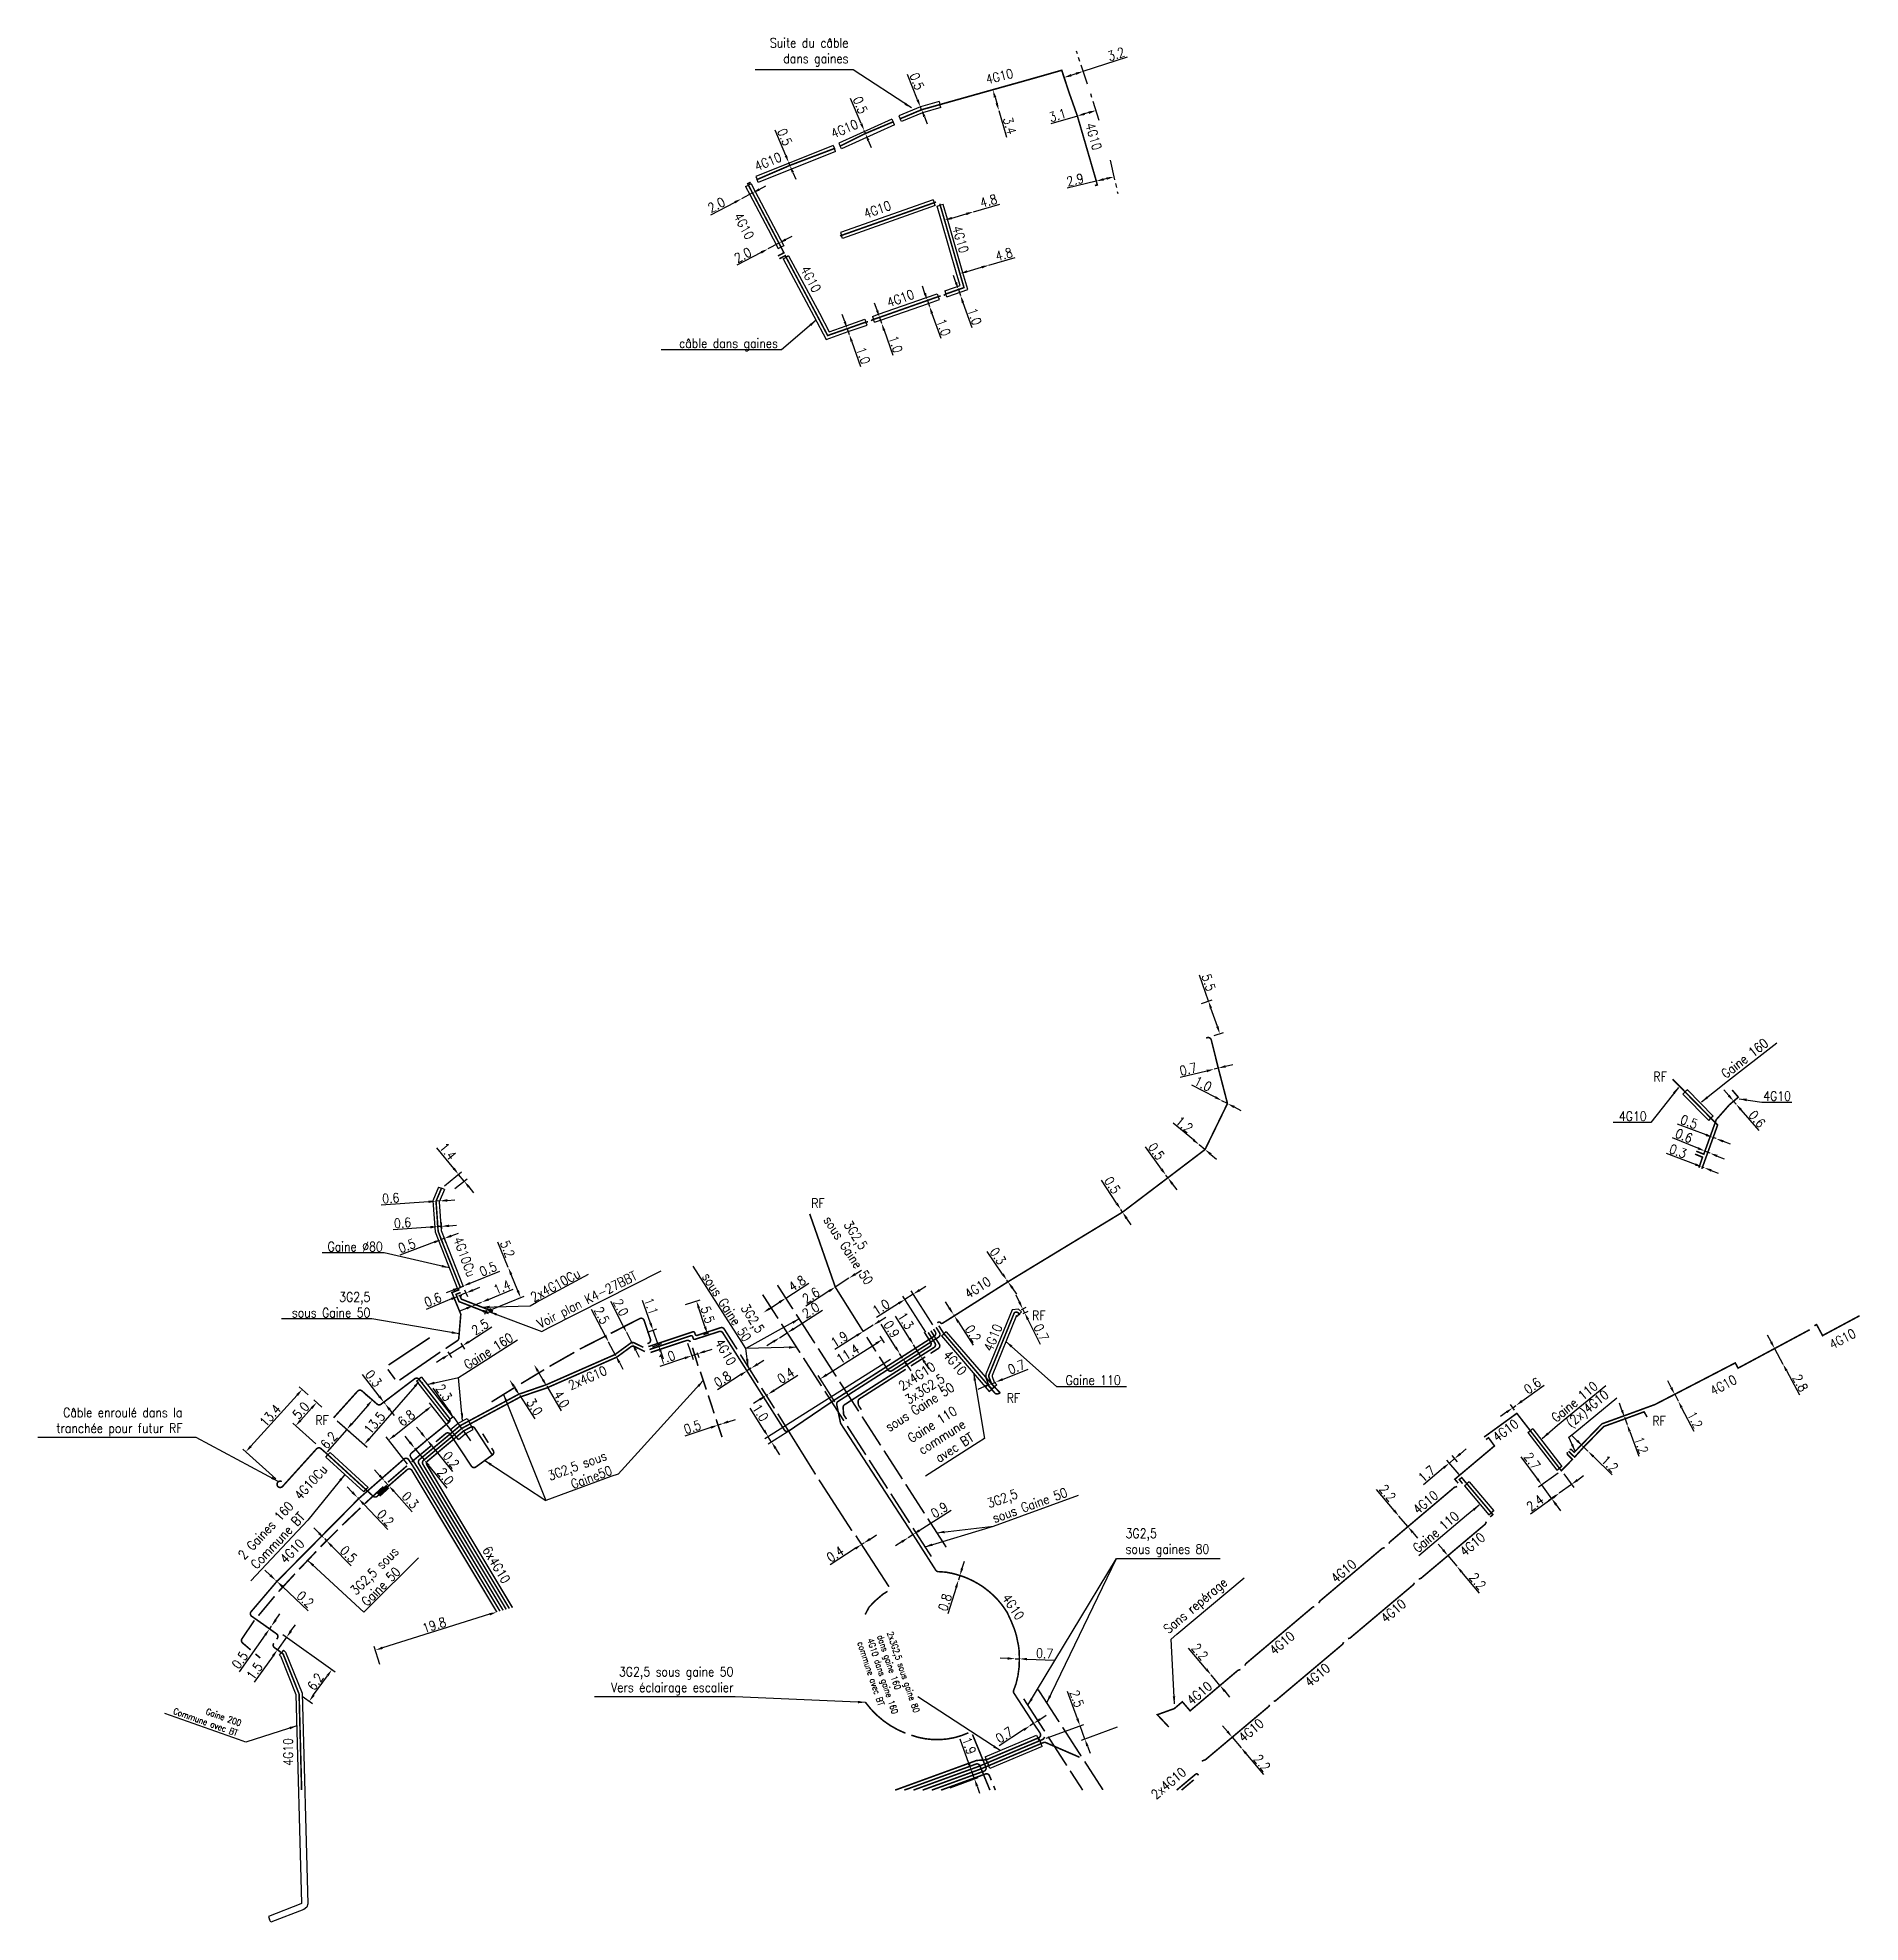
# Model space of a CAD drawing. Header units: millimetres. Extents: x 146415 to 147000, y 142979 to 144000.
# Drawn here: x 146709.6 to 147000.1, y 142978.9 to 143279.3 of the extents above; entities that cross this region are included whole.
import ezdxf
from ezdxf.enums import TextEntityAlignment as Align

# ---------------------------------------------------------------- set-up
doc = ezdxf.new("R2010")
doc.units = ezdxf.units.MM
doc.header["$PDMODE"] = 34
doc.linetypes.add('CENTER', pattern=[50.8, 31.75, -6.35, 6.35, -6.35])
doc.linetypes.add('E_ST_CU', pattern=[2000, 1000, 1000])
doc.layers.get('0').update_dxf_attribs({"linetype": 'CONTINUOUS'})
doc.layers.get('Defpoints').update_dxf_attribs({"linetype": 'CONTINUOUS'})
for name, color, linetype in [('E_100', 3, 'CONTINUOUS'), ('E_300', 7, 'CONTINUOUS'), ('E_400', 7, 'CONTINUOUS')]:
    doc.layers.add(name, color=color, linetype=linetype)
doc.styles.get("Standard").update_dxf_attribs({"font": 'romans.shx', "width": 0.85})
doc.dimstyles.get("Standard").update_dxf_attribs({"dimtxt": 1.5, "dimasz": 1.2, "dimexe": 0.625, "dimexo": 0.625, "dimgap": 0.25, "dimtad": 1, "dimdec": 1, "dimzin": 0, "dimdsep": 46, "dimtxsty": 'Standard', "dimcen": -0.5, "dimadec": 0, "dimazin": 0, "dimtfac": 1, "dimtdec": 1, "dimtmove": 0, "dimatfit": 3, "dimfxl": 0, "dimtolj": 1, "dimtzin": 0, "dimarcsym": 0})

msp = doc.modelspace()

# ---------------------------------------------------------------- texts
at = {"layer": 'E_100', "linetype": 'Continuous', "ltscale": 0.01, "width": 0.85}
for rotation, p in [(13.9311, (146862.92, 143273.14)), (22.9063, (146838.22, 143264.77)), (286.2328, (146877.93, 143263.56)), (22.9063, (146826.03, 143259.55)), (19.4357, (146843.46, 143251.91)), (297.7836, (146822.2, 143249.29)), (286.0859, (146856.72, 143247.15)), (298.0368, (146832.85, 143240.81)), (19.3834, (146847.15, 143237.76))]:
    msp.add_text('4G10', height=1.5, rotation=rotation, dxfattribs=at).set_placement(p, align=Align.MIDDLE)
at = {"layer": 'E_100', "linetype": 'Continuous', "width": 0.85}
for p in [(146967.16, 143112.96), (146832.93, 143092.78), (146868.13, 143074.9), (146864.07, 143061.71), (146753.9, 143058.2), (146966.99, 143058.09)]:
    msp.add_text('RF', height=1.5, dxfattribs=at).set_placement(p)
for s, rotation, p in [('sous Gaine 50', 303.0048, (146838.87, 143086.06)), ('3G2,5', 303.0048, (146839.83, 143088.33)), ('4G10Cu', 290.2253, (146777.71, 143084.99)), ('4G10', 32.5707, (146859.45, 143080.09)), ('4G10', 67.8169, (146861.89, 143072.11)), ('4G10', 299.7551, (146819.27, 143069.82)), ('4G10', 310.6611, (146855.83, 143068.11)), ('2x4G10', 23.7223, (146797.27, 143065.7)), ('2x4G10', 32.5707, (146849.77, 143065.98)), ('3x3G2,5', 32.5707, (146851.14, 143063.75)), ('sous Gaine 50', 32.5707, (146850.2, 143061.09)), ('6x4G10', 300.9428, (146782.75, 143035.91)), ('4G10', 303.3766, (146865.12, 143029.21)), ('2x4G10', 40.0736, (146889.88, 143001.1))]:
    msp.add_text(s, height=1.5, rotation=rotation, dxfattribs=at).set_placement(p, align=Align.MIDDLE)
at = {"layer": 'E_100', "linetype": 'Continuous', "ltscale": 0.01, "width": 0.85}
for rotation, p in [(28.2257, (146995.7, 143070.21)), (28.2257, (146976.7, 143062.84)), (35.8641, (146942.23, 143055.42)), (40.2097, (146929.62, 143043.87)), (40.0937, (146937.09, 143037.16)), (40.2097, (146916.56, 143032.91)), (40.0937, (146924.49, 143026.57)), (40.2097, (146906.74, 143021.44)), (40.0937, (146912.38, 143016.34)), (40.2097, (146893.57, 143013.45)), (40.0937, (146901.82, 143007.53))]:
    msp.add_text('4G10', height=1.5, rotation=rotation, dxfattribs=at).set_placement(p)
at = {"layer": 'E_100', "linetype": 'Continuous', "width": 0.85}
for s, rotation, p in [('4G10Cu', 47.8687, (146751.5, 143046.11)), ('4G10', 45.3604, (146749.16, 143035.99)), ('4G10', 90.6349, (146750.33, 143003.88))]:
    msp.add_text(s, height=1.5, rotation=rotation, dxfattribs=at).set_placement(p)
at = {"layer": 'E_100', "linetype": 'Continuous', "char_height": 1.5}
for s, insert, attachment_point in [('\\A1;4G10', (146984.65, 143111.37), 1), ('\\A1;4G10', (146966.08, 143106.65), 9), ('3G2,5\\Psous Gaine 50', (146762.66, 143075.34), 9), ('\\A1;Câble enroulé dans la \\Ptranchée pour futur RF', (146732.71, 143056.43), 9), ('3G2,5\\Psous gaines 80', (146883.03, 143037.17), 7), ('3G2,5 sous gaine 50\\PVers éclairage escalier', (146820.53, 143015.12), 9)]:
    msp.add_mtext(s, dxfattribs=dict(at, insert=insert, attachment_point=attachment_point))
at = {"layer": 'E_100', "linetype": 'Continuous'}
for s, insert, char_height, attachment_point, rotation in [('\\A1;2x4G10Cu', (146788.71, 143077.76), 1.5, 7, 28.3756), ('3G2,5\\Psous Gaine 50', (146822.2, 143071.31), 1.5, 9, 302.6871), ('3G2,5 sous\\PGaine50', (146801.34, 143050.35), 1.5, 9, 20.2132), ('3G2,5\\Psous Gaine 50', (146862.15, 143042.57), 1.5, 7, 19.9498), ('3G2,5 sous\\PGaine 50', (146762.13, 143029.19), 1.5, 7, 44.938), ('2x3G2,5 sous gaine 80\\Pdans gaine 160^J4G10 dans gaine 160^Jcommune avec BT', (146845.94, 143025.37), 1, 1, 288.5574)]:
    msp.add_mtext(s, dxfattribs=dict(at, insert=insert, char_height=char_height, attachment_point=attachment_point, rotation=rotation))
at = {"layer": 'E_100', "linetype": 'Continuous', "ltscale": 0.01, "char_height": 1.5}
for s, insert, attachment_point, rotation in [('\\A1;(2x)4G10', (146953.06, 143058.85), 1, 39.4071), ('\\A1;Sans repérage', (146890.17, 143024.45), 7, 40.0213)]:
    msp.add_mtext(s, dxfattribs=dict(at, insert=insert, attachment_point=attachment_point, rotation=rotation))
at = {"layer": 'E_300', "linetype": 'Continuous', "insert": (146789.96, 143073.11), "char_height": 1.5, "attachment_point": 7, "rotation": 26.9234}
msp.add_mtext('\\A1;Voir plan K4-27BBT', dxfattribs=at)
at = {"layer": 'E_400', "linetype": 'Continuous', "ltscale": 0.01, "char_height": 1.5, "attachment_point": 9}
for s, insert in [('\\A1;Suite du câble\\Pdans gaines', (146838.85, 143274.73)), ('\\A1;câble dans gaines', (146827.6, 143229.35))]:
    msp.add_mtext(s, dxfattribs=dict(at, insert=insert))
at = {"layer": 'E_400', "linetype": 'Continuous'}
for s, insert, char_height, attachment_point, rotation in [('\\A1;Gaine 160', (146977.76, 143114.52), 1.5, 1, 37.9991), ('Gaine 160', (146778.17, 143066.98), 1.5, 7, 32.5081), ('Gaine 110\\Pcommune\\Pavec BT', (146859.01, 143055.8), 1.5, 9, 32.5707), ('\\A1;2 Gaines 160^JCommune BT', (146749.44, 143046.16), 1.5, 3, 46.7323), ('Gaine 200\\PCommune avec BT', (146741.31, 143008.59), 1, 9, 340.5014)]:
    msp.add_mtext(s, dxfattribs=dict(at, insert=insert, char_height=char_height, attachment_point=attachment_point, rotation=rotation))
at = {"layer": 'E_400', "linetype": 'Continuous', "char_height": 1.5}
for s, insert, attachment_point in [('Gaine %%C80', (146764.63, 143085.87), 9), ('Gaine 110', (146873.46, 143064.6), 7)]:
    msp.add_mtext(s, dxfattribs=dict(at, insert=insert, attachment_point=attachment_point))
at = {"layer": 'E_400', "linetype": 'Continuous', "ltscale": 0.01, "char_height": 1.5, "attachment_point": 1}
for insert, rotation in [((146950.7, 143059.68), 39.4071), ((146928.62, 143038.88), 40.2097)]:
    msp.add_mtext('\\A1;Gaine 110', dxfattribs=dict(at, insert=insert, rotation=rotation))

# ---------------------------------------------------------------- blocks, each defined once
blk = doc.blocks.new('*D11')
at = {"layer": 'Defpoints', "color": 0, "linetype": 'Continuous', "transparency": 16777216}
for p in [(146864.11, 143081.26), (146864.11, 143081.26), (146864.28, 143081.02)]:
    blk.add_point(p, dxfattribs=at)
at = {"layer": 'E_100', "color": 0, "linetype": 'Continuous', "lineweight": -2, "transparency": 16777216}
for p, q in [((146863.43, 143082.25), (146860.95, 143085.85)), ((146864.28, 143081.02), (146864.11, 143081.26)), ((146864.97, 143080.03), (146865.65, 143079.04))]:
    blk.add_line(p, q, dxfattribs=at)
at = {"layer": 'E_100', "color": 0, "linetype": 'Continuous', "transparency": 16777216}
for points in [[(146863.6, 143082.36), (146863.27, 143082.14), (146864.11, 143081.26)], [(146865.13, 143080.14), (146864.8, 143079.92), (146864.28, 143081.02)]]:
    blk.add_solid(points, dxfattribs=at)
at = {"layer": 'E_100', "color": 0, "linetype": 'Continuous', "transparency": 16777216, "insert": (146862.67, 143085.11), "char_height": 1.5, "attachment_point": 5, "rotation": 304.6256}
blk.add_mtext('\\A1;0.3', dxfattribs=at)
blk = doc.blocks.new('*D12')
at = {"layer": 'Defpoints', "color": 0, "linetype": 'Continuous', "transparency": 16777216}
for p in [(146889.46, 143098), (146889.46, 143098), (146889.76, 143097.59)]:
    blk.add_point(p, dxfattribs=at)
at = {"layer": 'E_100', "color": 0, "linetype": 'Continuous', "lineweight": -2, "transparency": 16777216}
for p, q in [((146888.75, 143098.97), (146886.18, 143102.5)), ((146889.76, 143097.59), (146889.46, 143098)), ((146890.47, 143096.62), (146891.17, 143095.65))]:
    blk.add_line(p, q, dxfattribs=at)
at = {"layer": 'E_100', "color": 0, "linetype": 'Continuous', "transparency": 16777216}
for points in [[(146888.92, 143099.09), (146888.59, 143098.85), (146889.46, 143098)], [(146890.63, 143096.74), (146890.3, 143096.5), (146889.76, 143097.59)]]:
    blk.add_solid(points, dxfattribs=at)
at = {"layer": 'E_100', "color": 0, "linetype": 'Continuous', "transparency": 16777216, "insert": (146887.92, 143101.81), "char_height": 1.5, "attachment_point": 5, "rotation": 306.0746}
blk.add_mtext('\\A1;0.5', dxfattribs=at)
blk = doc.blocks.new('*D13')
at = {"layer": 'Defpoints', "color": 0, "linetype": 'Continuous', "transparency": 16777216}
for p in [(146894.76, 143102.86), (146894.76, 143102.86), (146895.68, 143102.1)]:
    blk.add_point(p, dxfattribs=at)
at = {"layer": 'E_100', "color": 0, "linetype": 'Continuous', "lineweight": -2, "transparency": 16777216}
for p, q in [((146893.83, 143103.62), (146890.59, 143106.28)), ((146895.68, 143102.1), (146894.76, 143102.86)), ((146896.61, 143101.33), (146897.54, 143100.57))]:
    blk.add_line(p, q, dxfattribs=at)
at = {"layer": 'E_100', "color": 0, "linetype": 'Continuous', "transparency": 16777216}
for points in [[(146893.95, 143103.77), (146893.7, 143103.46), (146894.76, 143102.86)], [(146896.74, 143101.49), (146896.48, 143101.18), (146895.68, 143102.1)]]:
    blk.add_solid(points, dxfattribs=at)
at = {"layer": 'E_100', "color": 0, "linetype": 'Continuous', "transparency": 16777216, "insert": (146892.38, 143106.1), "char_height": 1.5, "attachment_point": 5, "rotation": 320.6299}
blk.add_mtext('\\A1;1.2', dxfattribs=at)
blk = doc.blocks.new('*D14')
at = {"layer": 'Defpoints', "color": 0, "linetype": 'Continuous', "transparency": 16777216}
for p in [(146898.37, 143109.88), (146898.37, 143109.88), (146899.26, 143109.43)]:
    blk.add_point(p, dxfattribs=at)
at = {"layer": 'E_100', "color": 0, "linetype": 'Continuous', "lineweight": -2, "transparency": 16777216}
for p, q in [((146897.31, 143110.43), (146893.58, 143112.35)), ((146899.26, 143109.43), (146898.37, 143109.88)), ((146900.33, 143108.88), (146901.4, 143108.33))]:
    blk.add_line(p, q, dxfattribs=at)
at = {"layer": 'E_100', "color": 0, "linetype": 'Continuous', "transparency": 16777216}
for points in [[(146897.4, 143110.61), (146897.21, 143110.26), (146898.37, 143109.88)], [(146900.42, 143109.05), (146900.24, 143108.7), (146899.26, 143109.43)]]:
    blk.add_solid(points, dxfattribs=at)
at = {"layer": 'E_100', "color": 0, "linetype": 'Continuous', "transparency": 16777216, "insert": (146895.37, 143112.56), "char_height": 1.5, "attachment_point": 5, "rotation": 332.7579}
blk.add_mtext('\\A1;1.0', dxfattribs=at)
blk = doc.blocks.new('*D15')
at = {"layer": 'Defpoints', "color": 0, "linetype": 'Continuous', "transparency": 16777216}
for p in [(146896.56, 143120.05), (146897.12, 143114.9), (146897.12, 143114.9)]:
    blk.add_point(p, dxfattribs=at)
at = {"layer": 'E_100', "color": 0, "linetype": 'Continuous', "lineweight": -2, "transparency": 16777216}
for p, q in [((146896.71, 143119.44), (146897.95, 143114.46)), ((146895.96, 143114.61), (146891.72, 143113.55)), ((146897.8, 143115.07), (146897.12, 143114.9)), ((146898.97, 143115.36), (146900.13, 143115.65))]:
    blk.add_line(p, q, dxfattribs=at)
at = {"layer": 'E_100', "color": 0, "linetype": 'Continuous', "transparency": 16777216}
for points in [[(146895.91, 143114.8), (146896.01, 143114.41), (146897.12, 143114.9)], [(146898.92, 143115.55), (146899.01, 143115.16), (146897.8, 143115.07)]]:
    blk.add_solid(points, dxfattribs=at)
at = {"layer": 'E_100', "color": 0, "linetype": 'Continuous', "transparency": 16777216, "insert": (146893.01, 143114.9), "char_height": 1.5, "attachment_point": 5, "rotation": 13.9996}
blk.add_mtext('\\A1;0.7', dxfattribs=at)
blk = doc.blocks.new('*D16')
at = {"layer": 'Defpoints', "color": 0, "linetype": 'Continuous', "transparency": 16777216}
for p in [(146894.56, 143125.18), (146896.23, 143125.76), (146896.56, 143120.05)]:
    blk.add_point(p, dxfattribs=at)
at = {"layer": 'E_100', "color": 0, "linetype": 'Continuous', "lineweight": -2, "transparency": 16777216}
for p, q in [((146896.23, 143125.76), (146894.79, 143129.89)), ((146895.15, 143125.39), (146896.82, 143125.97)), ((146897.65, 143121.7), (146896.62, 143124.63)), ((146897.15, 143120.26), (146898.63, 143120.77))]:
    blk.add_line(p, q, dxfattribs=at)
at = {"layer": 'E_100', "color": 0, "linetype": 'Continuous', "transparency": 16777216}
for points in [[(146896.81, 143124.7), (146896.44, 143124.56), (146896.23, 143125.76)], [(146897.84, 143121.77), (146897.46, 143121.64), (146898.04, 143120.57)]]:
    blk.add_solid(points, dxfattribs=at)
at = {"layer": 'E_100', "color": 0, "linetype": 'Continuous', "transparency": 16777216, "insert": (146896.26, 143128.72), "char_height": 1.5, "attachment_point": 5, "rotation": 289.2253}
blk.add_mtext('\\A1;5.5', dxfattribs=at)
blk = doc.blocks.new('*D17')
at = {"layer": 'Defpoints', "color": 0, "linetype": 'Continuous', "transparency": 16777216}
for p in [(146855.59, 143075.8), (146855.59, 143075.8), (146855.72, 143075.59)]:
    blk.add_point(p, dxfattribs=at)
at = {"layer": 'E_100', "color": 0, "linetype": 'Continuous', "lineweight": -2, "transparency": 16777216}
for p, q in [((146854.95, 143076.81), (146854.3, 143077.82)), ((146855.59, 143075.8), (146855.72, 143075.59)), ((146856.37, 143074.58), (146858.72, 143070.9))]:
    blk.add_line(p, q, dxfattribs=at)
at = {"layer": 'E_100', "color": 0, "linetype": 'Continuous', "transparency": 16777216}
for points in [[(146855.12, 143076.92), (146854.78, 143076.7), (146855.59, 143075.8)], [(146856.54, 143074.69), (146856.2, 143074.47), (146855.72, 143075.59)]]:
    blk.add_solid(points, dxfattribs=at)
at = {"layer": 'E_100', "color": 0, "linetype": 'Continuous', "transparency": 16777216, "insert": (146858.71, 143072.77), "char_height": 1.5, "attachment_point": 5, "rotation": 302.5652}
blk.add_mtext('\\A1;0.2', dxfattribs=at)
blk = doc.blocks.new('*D18')
at = {"layer": 'Defpoints', "color": 0, "linetype": 'Continuous', "transparency": 16777216}
for p in [(146754.1, 143061.78), (146755.38, 143060.62), (146754.41, 143054.75)]:
    blk.add_point(p, dxfattribs=at)
at = {"layer": 'E_100', "color": 0, "linetype": 'Continuous', "lineweight": -2, "transparency": 16777216}
for p, q in [((146751.55, 143058.96), (146753.3, 143060.89)), ((146754.92, 143061.04), (146753.64, 143062.2)), ((146753.95, 143055.17), (146750.28, 143058.49))]:
    blk.add_line(p, q, dxfattribs=at)
at = {"layer": 'E_100', "color": 0, "linetype": 'Continuous', "transparency": 16777216}
for points in [[(146753.15, 143061.02), (146753.44, 143060.75), (146754.1, 143061.78)], [(146751.4, 143059.09), (146751.7, 143058.82), (146750.75, 143058.07)]]:
    blk.add_solid(points, dxfattribs=at)
at = {"layer": 'E_100', "color": 0, "linetype": 'Continuous', "transparency": 16777216, "insert": (146751.59, 143060.5), "char_height": 1.5, "attachment_point": 5, "rotation": 47.8687}
blk.add_mtext('\\A1;5.0', dxfattribs=at)
blk = doc.blocks.new('*D19')
at = {"layer": 'Defpoints', "color": 0, "linetype": 'Continuous', "transparency": 16777216}
for p in [(146751.8, 143063.86), (146753.21, 143062.58), (146748.06, 143049.17)]:
    blk.add_point(p, dxfattribs=at)
at = {"layer": 'E_100', "color": 0, "linetype": 'Continuous', "lineweight": -2, "transparency": 16777216}
for p, q in [((146752.74, 143063), (146751.33, 143064.28)), ((146743.61, 143054.81), (146750.99, 143062.97)), ((146747.59, 143049.59), (146742.34, 143054.34))]:
    blk.add_line(p, q, dxfattribs=at)
at = {"layer": 'E_100', "color": 0, "linetype": 'Continuous', "transparency": 16777216}
for points in [[(146750.84, 143063.1), (146751.14, 143062.83), (146751.8, 143063.86)], [(146743.46, 143054.94), (146743.76, 143054.67), (146742.81, 143053.92)]]:
    blk.add_solid(points, dxfattribs=at)
at = {"layer": 'E_100', "color": 0, "linetype": 'Continuous', "transparency": 16777216, "insert": (146746.69, 143059.7), "char_height": 1.5, "attachment_point": 5, "rotation": 47.8687}
blk.add_mtext('\\A1;13.4', dxfattribs=at)
blk = doc.blocks.new('*D25')
at = {"layer": 'Defpoints', "color": 0, "linetype": 'Continuous', "transparency": 16777216}
for p in [(146882.26, 143092.53), (146882.53, 143092.11), (146882.53, 143092.11)]:
    blk.add_point(p, dxfattribs=at)
at = {"layer": 'E_100', "color": 0, "linetype": 'Continuous', "lineweight": -2, "transparency": 16777216}
for p, q in [((146881.6, 143093.53), (146879.2, 143097.19)), ((146882.53, 143092.11), (146882.26, 143092.53)), ((146883.19, 143091.11), (146883.85, 143090.1))]:
    blk.add_line(p, q, dxfattribs=at)
at = {"layer": 'E_100', "color": 0, "linetype": 'Continuous', "transparency": 16777216}
for points in [[(146881.77, 143093.64), (146881.43, 143093.42), (146882.26, 143092.53)], [(146883.36, 143091.22), (146883.02, 143091), (146882.53, 143092.11)]]:
    blk.add_solid(points, dxfattribs=at)
at = {"layer": 'E_100', "color": 0, "linetype": 'Continuous', "transparency": 16777216, "insert": (146880.91, 143096.41), "char_height": 1.5, "attachment_point": 5, "rotation": 303.235}
blk.add_mtext('\\A1;0.5', dxfattribs=at)
blk = doc.blocks.new('*D29')
at = {"layer": 'Defpoints', "color": 0, "linetype": 'Continuous', "transparency": 16777216}
for p in [(146772.45, 143061.23), (146776.08, 143056.64), (146768.97, 143051.47)]:
    blk.add_point(p, dxfattribs=at)
at = {"layer": 'E_100', "color": 0, "linetype": 'Continuous', "lineweight": -2, "transparency": 16777216}
for p, q in [((146766.5, 143056.53), (146771.51, 143060.49)), ((146775.69, 143057.13), (146772.06, 143061.72)), ((146768.58, 143051.96), (146765.17, 143056.28))]:
    blk.add_line(p, q, dxfattribs=at)
at = {"layer": 'E_100', "color": 0, "linetype": 'Continuous', "transparency": 16777216}
for points in [[(146771.39, 143060.64), (146771.63, 143060.33), (146772.45, 143061.23)], [(146766.38, 143056.69), (146766.63, 143056.37), (146765.56, 143055.79)]]:
    blk.add_solid(points, dxfattribs=at)
at = {"layer": 'E_100', "color": 0, "linetype": 'Continuous', "transparency": 16777216, "insert": (146768.39, 143059.29), "char_height": 1.5, "attachment_point": 5, "rotation": 38.3098}
blk.add_mtext('\\A1;6.8', dxfattribs=at)
blk = doc.blocks.new('*D30')
at = {"layer": 'Defpoints', "color": 0, "linetype": 'Continuous', "transparency": 16777216}
for p in [(146764.93, 143049.25), (146764.93, 143049.25), (146765.6, 143048.51)]:
    blk.add_point(p, dxfattribs=at)
at = {"layer": 'E_100', "color": 0, "linetype": 'Continuous', "lineweight": -2, "transparency": 16777216}
for p, q in [((146764.13, 143050.14), (146763.33, 143051.03)), ((146764.47, 143048.83), (146764.47, 143048.83)), ((146764.93, 143049.25), (146765.6, 143048.51)), ((146765.14, 143048.09), (146765.14, 143048.09)), ((146766.4, 143047.62), (146769.33, 143044.37))]:
    blk.add_line(p, q, dxfattribs=at)
at = {"layer": 'E_100', "color": 0, "linetype": 'Continuous', "transparency": 16777216}
for points in [[(146764.28, 143050.28), (146763.98, 143050.01), (146764.93, 143049.25)], [(146766.55, 143047.75), (146766.26, 143047.48), (146765.6, 143048.51)]]:
    blk.add_solid(points, dxfattribs=at)
at = {"layer": 'E_100', "color": 0, "linetype": 'Continuous', "transparency": 16777216, "insert": (146769.01, 143046.21), "char_height": 1.5, "attachment_point": 5, "rotation": 312.0012}
blk.add_mtext('\\A1;0.3', dxfattribs=at)
blk = doc.blocks.new('*D31')
at = {"layer": 'Defpoints', "color": 0, "linetype": 'Continuous', "transparency": 16777216}
for p in [(146782.82, 143028.37), (146763.44, 143022.31), (146764.35, 143019.41)]:
    blk.add_point(p, dxfattribs=at)
at = {"layer": 'E_100', "color": 0, "linetype": 'Continuous', "lineweight": -2, "transparency": 16777216}
for p, q in [((146781.67, 143028.02), (146764.59, 143022.67)), ((146764.17, 143020), (146763.26, 143022.9))]:
    blk.add_line(p, q, dxfattribs=at)
at = {"layer": 'E_100', "color": 0, "linetype": 'Continuous', "transparency": 16777216}
for points in [[(146781.61, 143028.21), (146781.73, 143027.83), (146782.82, 143028.37)], [(146764.53, 143022.86), (146764.65, 143022.48), (146763.44, 143022.31)]]:
    blk.add_solid(points, dxfattribs=at)
at = {"layer": 'E_100', "color": 0, "linetype": 'Continuous', "transparency": 16777216, "insert": (146772.83, 143026.3), "char_height": 1.5, "attachment_point": 5, "rotation": 17.3896}
blk.add_mtext('\\A1;19.8', dxfattribs=at)
blk = doc.blocks.new('E_300_02')
at = {"color": 0, "linetype": 'Continuous'}
blk.add_solid([(-1, 0.75), (-1, 0), (1, 0.75), (1, 0)], dxfattribs=at)
at = {"color": 0, "linetype": 'Continuous', "width": 0.75, "flags": 3}
for tag, p in [('DEF_LEG', (0, -4.25)), ('DEF_COUP', (0, -6.75)), ('DEF_TYPE', (0, -9.25))]:
    blk.add_attdef(tag, text='', height=1.2, dxfattribs=at).set_placement(p, align=Align.MIDDLE)
blk = doc.blocks.new('*D34')
at = {"layer": 'Defpoints', "color": 0, "linetype": 'Continuous', "transparency": 16777216}
for p in [(146858.46, 143003.1), (146858.94, 143001.78), (146854.49, 143000.16)]:
    blk.add_point(p, dxfattribs=at)
at = {"layer": 'E_100', "color": 0, "linetype": 'Continuous', "lineweight": -2, "transparency": 16777216}
for p, q in [((146858.05, 143004.22), (146856.64, 143008.1)), ((146855.08, 143000.38), (146859.52, 143001.99)), ((146858.94, 143001.78), (146858.46, 143003.1)), ((146859.35, 143000.65), (146859.76, 142999.52))]:
    blk.add_line(p, q, dxfattribs=at)
at = {"layer": 'E_100', "color": 0, "linetype": 'Continuous', "transparency": 16777216}
for points in [[(146858.24, 143004.29), (146857.86, 143004.15), (146858.46, 143003.1)], [(146859.54, 143000.72), (146859.16, 143000.58), (146858.94, 143001.78)]]:
    blk.add_solid(points, dxfattribs=at)
at = {"layer": 'E_100', "color": 0, "linetype": 'Continuous', "transparency": 16777216, "insert": (146858.08, 143007.07), "char_height": 1.5, "attachment_point": 5, "rotation": 289.9845}
blk.add_mtext('\\A1;1.9', dxfattribs=at)
blk = doc.blocks.new('*D35')
at = {"layer": 'Defpoints', "color": 0, "linetype": 'Continuous', "transparency": 16777216}
for p in [(146882.26, 143010.24), (146869.76, 143008.05), (146876.53, 143008.14)]:
    blk.add_point(p, dxfattribs=at)
at = {"layer": 'E_100', "color": 0, "linetype": 'Continuous', "lineweight": -2, "transparency": 16777216}
for p, q in [((146875.35, 143011.37), (146873.75, 143015.72)), ((146870.35, 143008.26), (146876.35, 143010.46)), ((146876.53, 143008.14), (146875.76, 143010.25)), ((146881.68, 143010.03), (146875.94, 143007.93)), ((146876.94, 143007.01), (146877.36, 143005.89))]:
    blk.add_line(p, q, dxfattribs=at)
at = {"layer": 'E_100', "color": 0, "linetype": 'Continuous', "transparency": 16777216}
for points in [[(146875.53, 143011.44), (146875.16, 143011.3), (146875.76, 143010.25)], [(146877.13, 143007.08), (146876.76, 143006.95), (146876.53, 143008.14)]]:
    blk.add_solid(points, dxfattribs=at)
at = {"layer": 'E_100', "color": 0, "linetype": 'Continuous', "transparency": 16777216, "insert": (146875.24, 143014.57), "char_height": 1.5, "attachment_point": 5, "rotation": 290.1264}
blk.add_mtext('\\A1;2.5', dxfattribs=at)
blk = doc.blocks.new('*D36')
at = {"layer": 'Defpoints', "color": 0, "linetype": 'Continuous', "transparency": 16777216}
for p in [(146867.78, 143010.24), (146867.78, 143010.24), (146868.37, 143010.62)]:
    blk.add_point(p, dxfattribs=at)
at = {"layer": 'E_100', "color": 0, "linetype": 'Continuous', "lineweight": -2, "transparency": 16777216}
for p, q in [((146866.78, 143009.59), (146862.9, 143007.08)), ((146868.37, 143010.62), (146867.78, 143010.24)), ((146869.38, 143011.27), (146870.38, 143011.92))]:
    blk.add_line(p, q, dxfattribs=at)
at = {"layer": 'E_100', "color": 0, "linetype": 'Continuous', "transparency": 16777216}
for points in [[(146866.67, 143009.75), (146866.88, 143009.42), (146867.78, 143010.24)], [(146869.27, 143011.44), (146869.49, 143011.1), (146868.37, 143010.62)]]:
    blk.add_solid(points, dxfattribs=at)
at = {"layer": 'E_100', "color": 0, "linetype": 'Continuous', "transparency": 16777216, "insert": (146863.69, 143008.78), "char_height": 1.5, "attachment_point": 5, "rotation": 32.9416}
blk.add_mtext('\\A1;0.7', dxfattribs=at)
blk = doc.blocks.new('*D37')
at = {"layer": 'Defpoints', "color": 0, "linetype": 'Continuous', "transparency": 16777216}
for p in [(146861.67, 143064.76), (146862.32, 143065.02), (146862.32, 143065.02)]:
    blk.add_point(p, dxfattribs=at)
at = {"layer": 'E_100', "color": 0, "linetype": 'Continuous', "lineweight": -2, "transparency": 16777216}
for p, q in [((146863.43, 143065.47), (146867.49, 143067.11)), ((146860.56, 143064.31), (146859.45, 143063.86)), ((146861.67, 143064.76), (146862.32, 143065.02))]:
    blk.add_line(p, q, dxfattribs=at)
at = {"layer": 'E_100', "color": 0, "linetype": 'Continuous', "transparency": 16777216}
for points in [[(146860.49, 143064.5), (146860.63, 143064.13), (146861.67, 143064.76)], [(146863.36, 143065.66), (146863.51, 143065.29), (146862.32, 143065.02)]]:
    blk.add_solid(points, dxfattribs=at)
at = {"layer": 'E_100', "color": 0, "linetype": 'Continuous', "transparency": 16777216, "insert": (146865.64, 143067.44), "char_height": 1.5, "attachment_point": 5, "rotation": 21.9747}
blk.add_mtext('\\A1;0.7', dxfattribs=at)
blk = doc.blocks.new('*D38')
at = {"layer": 'Defpoints', "color": 0, "linetype": 'Continuous', "transparency": 16777216}
for p in [(146865.85, 143076.33), (146866.15, 143075.7), (146866.93, 143076.08)]:
    blk.add_point(p, dxfattribs=at)
at = {"layer": 'E_100', "color": 0, "linetype": 'Continuous', "lineweight": -2, "transparency": 16777216}
for p, q in [((146866.09, 143077.79), (146865.56, 143078.87)), ((146866.41, 143076.61), (146867.18, 143076.99)), ((146866.62, 143076.71), (146866.93, 143076.08)), ((146866.71, 143075.98), (146867.49, 143076.36)), ((146867.46, 143075.01), (146869.39, 143071.08))]:
    blk.add_line(p, q, dxfattribs=at)
at = {"layer": 'E_100', "color": 0, "linetype": 'Continuous', "transparency": 16777216}
for points in [[(146866.27, 143077.88), (146865.91, 143077.7), (146866.62, 143076.71)], [(146867.64, 143075.1), (146867.28, 143074.92), (146866.93, 143076.08)]]:
    blk.add_solid(points, dxfattribs=at)
at = {"layer": 'E_100', "color": 0, "linetype": 'Continuous', "transparency": 16777216, "insert": (146869.58, 143072.95), "char_height": 1.5, "attachment_point": 5, "rotation": 296.158}
blk.add_mtext('\\A1;0.7', dxfattribs=at)
blk = doc.blocks.new('*D39')
at = {"layer": 'Defpoints', "color": 0, "linetype": 'Continuous', "transparency": 16777216}
for p in [(146865.41, 143020.94), (146865.41, 143020.94), (146866.11, 143020.92)]:
    blk.add_point(p, dxfattribs=at)
at = {"layer": 'E_100', "color": 0, "linetype": 'Continuous', "lineweight": -2, "transparency": 16777216}
for p, q in [((146865.43, 143021.57), (146865.43, 143021.57)), ((146866.13, 143021.54), (146866.13, 143021.54)), ((146864.21, 143020.99), (146863.01, 143021.03)), ((146865.41, 143020.94), (146866.11, 143020.92)), ((146867.31, 143020.88), (146871.68, 143020.72))]:
    blk.add_line(p, q, dxfattribs=at)
at = {"layer": 'E_100', "color": 0, "linetype": 'Continuous', "transparency": 16777216}
for points in [[(146864.22, 143021.19), (146864.2, 143020.79), (146865.41, 143020.94)], [(146867.32, 143021.08), (146867.3, 143020.68), (146866.11, 143020.92)]]:
    blk.add_solid(points, dxfattribs=at)
at = {"layer": 'E_100', "color": 0, "linetype": 'Continuous', "transparency": 16777216, "insert": (146870.13, 143021.78), "char_height": 1.5, "attachment_point": 5, "rotation": 357.9673}
blk.add_mtext('\\A1;0.7', dxfattribs=at)
blk = doc.blocks.new('*D40')
at = {"layer": 'Defpoints', "color": 0, "linetype": 'Continuous', "transparency": 16777216}
for p in [(146856.38, 143033.44), (146856.38, 143033.44), (146856.61, 143034.2)]:
    blk.add_point(p, dxfattribs=at)
at = {"layer": 'E_100', "color": 0, "linetype": 'Continuous', "lineweight": -2, "transparency": 16777216}
for p, q in [((146856.97, 143035.35), (146857.33, 143036.5)), ((146856.61, 143034.2), (146856.38, 143033.44)), ((146856.02, 143032.29), (146854.72, 143028.12))]:
    blk.add_line(p, q, dxfattribs=at)
at = {"layer": 'E_100', "color": 0, "linetype": 'Continuous', "transparency": 16777216}
for points in [[(146855.83, 143032.35), (146856.21, 143032.24), (146856.38, 143033.44)], [(146856.78, 143035.41), (146857.16, 143035.29), (146856.61, 143034.2)]]:
    blk.add_solid(points, dxfattribs=at)
at = {"layer": 'E_100', "color": 0, "linetype": 'Continuous', "transparency": 16777216, "insert": (146854.23, 143029.93), "char_height": 1.5, "attachment_point": 5, "rotation": 72.685}
blk.add_mtext('\\A1;0.8', dxfattribs=at)
blk = doc.blocks.new('*D41')
at = {"layer": 'Defpoints', "color": 0, "linetype": 'Continuous', "transparency": 16777216}
for p in [(146848.38, 143040.24), (146848.38, 143040.24), (146849.14, 143040.73)]:
    blk.add_point(p, dxfattribs=at)
at = {"layer": 'E_100', "color": 0, "linetype": 'Continuous', "lineweight": -2, "transparency": 16777216}
for p, q in [((146850.15, 143041.38), (146855.2, 143044.64)), ((146847.38, 143039.58), (146846.37, 143038.93)), ((146848.38, 143040.24), (146849.14, 143040.73))]:
    blk.add_line(p, q, dxfattribs=at)
at = {"layer": 'E_100', "color": 0, "linetype": 'Continuous', "transparency": 16777216}
for points in [[(146847.27, 143039.75), (146847.49, 143039.42), (146848.38, 143040.24)], [(146850.04, 143041.55), (146850.26, 143041.21), (146849.14, 143040.73)]]:
    blk.add_solid(points, dxfattribs=at)
at = {"layer": 'E_100', "color": 0, "linetype": 'Continuous', "transparency": 16777216, "insert": (146853.35, 143044.64), "char_height": 1.5, "attachment_point": 5, "rotation": 32.8971}
blk.add_mtext('\\A1;0.9', dxfattribs=at)
blk = doc.blocks.new('*D42')
at = {"layer": 'Defpoints', "color": 0, "linetype": 'Continuous', "transparency": 16777216}
for p in [(146847.01, 143069.59), (146847.01, 143069.59), (146847.49, 143068.83)]:
    blk.add_point(p, dxfattribs=at)
at = {"layer": 'E_100', "color": 0, "linetype": 'Continuous', "lineweight": -2, "transparency": 16777216}
for p, q in [((146846.37, 143070.6), (146844.07, 143074.25)), ((146847.49, 143068.83), (146847.01, 143069.59)), ((146848.13, 143067.81), (146848.78, 143066.8))]:
    blk.add_line(p, q, dxfattribs=at)
at = {"layer": 'E_100', "color": 0, "linetype": 'Continuous', "transparency": 16777216}
for points in [[(146846.54, 143070.71), (146846.2, 143070.5), (146847.01, 143069.59)], [(146848.3, 143067.92), (146847.97, 143067.71), (146847.49, 143068.83)]]:
    blk.add_solid(points, dxfattribs=at)
at = {"layer": 'E_100', "color": 0, "linetype": 'Continuous', "transparency": 16777216, "insert": (146845.74, 143073.47), "char_height": 1.5, "attachment_point": 5, "rotation": 302.3169}
blk.add_mtext('\\A1;0.9', dxfattribs=at)
blk = doc.blocks.new('*D43')
at = {"layer": 'Defpoints', "color": 0, "linetype": 'Continuous', "transparency": 16777216}
for p in [(146847.86, 143078.21), (146851.52, 143072.44), (146852.62, 143073.62)]:
    blk.add_point(p, dxfattribs=at)
at = {"layer": 'E_100', "color": 0, "linetype": 'Continuous', "lineweight": -2, "transparency": 16777216}
for p, q in [((146851.18, 143072.97), (146847.53, 143078.74)), ((146849.18, 143079.05), (146847.86, 143078.21)), ((146852.28, 143074.15), (146848.85, 143079.57)), ((146850.2, 143079.69), (146851.21, 143080.33)), ((146846.85, 143077.57), (146843.31, 143075.33))]:
    blk.add_line(p, q, dxfattribs=at)
at = {"layer": 'E_100', "color": 0, "linetype": 'Continuous', "transparency": 16777216}
for points in [[(146850.09, 143079.86), (146850.3, 143079.52), (146849.18, 143079.05)], [(146846.74, 143077.74), (146846.96, 143077.4), (146847.86, 143078.21)]]:
    blk.add_solid(points, dxfattribs=at)
at = {"layer": 'E_100', "color": 0, "linetype": 'Continuous', "transparency": 16777216, "insert": (146844.04, 143076.98), "char_height": 1.5, "attachment_point": 5, "rotation": 32.3169}
blk.add_mtext('\\A1;1.0', dxfattribs=at)
blk = doc.blocks.new('*D44')
at = {"layer": 'Defpoints', "color": 0, "linetype": 'Continuous', "transparency": 16777216}
for p in [(146844.26, 143071.82), (146844.92, 143070.77), (146837, 143061.36)]:
    blk.add_point(p, dxfattribs=at)
at = {"layer": 'E_100', "color": 0, "linetype": 'Continuous', "lineweight": -2, "transparency": 16777216}
for p, q in [((146844.59, 143071.3), (146843.93, 143072.35)), ((146835.37, 143066.19), (146843.25, 143071.18)), ((146836.67, 143061.89), (146834.02, 143066.07))]:
    blk.add_line(p, q, dxfattribs=at)
at = {"layer": 'E_100', "color": 0, "linetype": 'Continuous', "transparency": 16777216}
for points in [[(146843.14, 143071.34), (146843.35, 143071.01), (146844.26, 143071.82)], [(146835.26, 143066.36), (146835.48, 143066.02), (146834.36, 143065.54)]]:
    blk.add_solid(points, dxfattribs=at)
at = {"layer": 'E_100', "color": 0, "linetype": 'Continuous', "transparency": 16777216, "insert": (146838.77, 143069.53), "char_height": 1.5, "attachment_point": 5, "rotation": 32.3486}
blk.add_mtext('\\A1;11.4', dxfattribs=at)
blk = doc.blocks.new('*D45')
at = {"layer": 'Defpoints', "color": 0, "linetype": 'Continuous', "transparency": 16777216}
for p in [(146846.06, 143068.98), (146829.64, 143057.4), (146826.07, 143056.32)]:
    blk.add_point(p, dxfattribs=at)
at = {"layer": 'E_100', "color": 0, "linetype": 'Continuous', "lineweight": -2, "transparency": 16777216}
for p, q in [((146845.53, 143068.65), (146825.54, 143055.99)), ((146825.43, 143057.34), (146823.18, 143060.88)), ((146829.11, 143057.07), (146826.07, 143055.14)), ((146826.6, 143055.48), (146826.07, 143056.32)), ((146827.24, 143054.46), (146827.89, 143053.45))]:
    blk.add_line(p, q, dxfattribs=at)
at = {"layer": 'E_100', "color": 0, "linetype": 'Continuous', "transparency": 16777216}
for points in [[(146825.59, 143057.44), (146825.26, 143057.23), (146826.07, 143056.32)], [(146827.41, 143054.57), (146827.08, 143054.36), (146826.6, 143055.48)]]:
    blk.add_solid(points, dxfattribs=at)
at = {"layer": 'E_100', "color": 0, "linetype": 'Continuous', "transparency": 16777216, "insert": (146824.83, 143060.15), "char_height": 1.5, "attachment_point": 5, "rotation": 302.3486}
blk.add_mtext('\\A1;1.0', dxfattribs=at)
blk = doc.blocks.new('*D46')
at = {"layer": 'Defpoints', "color": 0, "linetype": 'Continuous', "transparency": 16777216}
for p in [(146822.68, 143066.81), (146823.36, 143067.24), (146823.36, 143067.24)]:
    blk.add_point(p, dxfattribs=at)
at = {"layer": 'E_100', "color": 0, "linetype": 'Continuous', "lineweight": -2, "transparency": 16777216}
for p, q in [((146823.36, 143067.24), (146822.68, 143066.81)), ((146824.37, 143067.89), (146825.38, 143068.54)), ((146821.67, 143066.17), (146817.99, 143063.81))]:
    blk.add_line(p, q, dxfattribs=at)
at = {"layer": 'E_100', "color": 0, "linetype": 'Continuous', "transparency": 16777216}
for points in [[(146821.56, 143066.34), (146821.78, 143066), (146822.68, 143066.81)], [(146824.26, 143068.06), (146824.47, 143067.72), (146823.36, 143067.24)]]:
    blk.add_solid(points, dxfattribs=at)
at = {"layer": 'E_100', "color": 0, "linetype": 'Continuous', "transparency": 16777216, "insert": (146818.78, 143065.51), "char_height": 1.5, "attachment_point": 5, "rotation": 32.5707}
blk.add_mtext('\\A1;0.8', dxfattribs=at)
blk = doc.blocks.new('*D47')
at = {"layer": 'Defpoints', "color": 0, "linetype": 'Continuous', "transparency": 16777216}
for p in [(146812.29, 143077.18), (146814.63, 143077.96), (146817.15, 143073)]:
    blk.add_point(p, dxfattribs=at)
at = {"layer": 'E_100', "color": 0, "linetype": 'Continuous', "lineweight": -2, "transparency": 16777216}
for p, q in [((146812.88, 143077.38), (146815.23, 143078.16)), ((146815.99, 143073.88), (146815.01, 143076.82)), ((146816.56, 143072.81), (146815.77, 143072.55))]:
    blk.add_line(p, q, dxfattribs=at)
at = {"layer": 'E_100', "color": 0, "linetype": 'Continuous', "transparency": 16777216}
for points in [[(146815.2, 143076.89), (146814.82, 143076.76), (146814.63, 143077.96)], [(146816.18, 143073.94), (146815.8, 143073.82), (146816.37, 143072.74)]]:
    blk.add_solid(points, dxfattribs=at)
at = {"layer": 'E_100', "color": 0, "linetype": 'Continuous', "transparency": 16777216, "insert": (146816.41, 143075.77), "char_height": 1.5, "attachment_point": 5, "rotation": 288.3733}
blk.add_mtext('\\A1;5.5', dxfattribs=at)
blk = doc.blocks.new('*D48')
at = {"layer": 'Defpoints', "color": 0, "linetype": 'Continuous', "transparency": 16777216}
for p in [(146803.51, 143072.92), (146803.51, 143072.92), (146804.42, 143071.14)]:
    blk.add_point(p, dxfattribs=at)
at = {"layer": 'E_100', "color": 0, "linetype": 'Continuous', "lineweight": -2, "transparency": 16777216}
for p, q in [((146802.96, 143073.98), (146800.96, 143077.87)), ((146804.42, 143071.14), (146803.51, 143072.92)), ((146804.97, 143070.07), (146805.52, 143069.01))]:
    blk.add_line(p, q, dxfattribs=at)
at = {"layer": 'E_100', "color": 0, "linetype": 'Continuous', "transparency": 16777216}
for points in [[(146803.14, 143074.08), (146802.78, 143073.89), (146803.51, 143072.92)], [(146805.15, 143070.16), (146804.79, 143069.98), (146804.42, 143071.14)]]:
    blk.add_solid(points, dxfattribs=at)
at = {"layer": 'E_100', "color": 0, "linetype": 'Continuous', "transparency": 16777216, "insert": (146802.58, 143076.92), "char_height": 1.5, "attachment_point": 5, "rotation": 297.1902}
blk.add_mtext('\\A1;2.0', dxfattribs=at)
blk = doc.blocks.new('*D49')
at = {"layer": 'Defpoints', "color": 0, "linetype": 'Continuous', "transparency": 16777216}
for p in [(146800.62, 143071.42), (146800.62, 143071.42), (146801.78, 143069.21)]:
    blk.add_point(p, dxfattribs=at)
at = {"layer": 'E_100', "color": 0, "linetype": 'Continuous', "lineweight": -2, "transparency": 16777216}
for p, q in [((146800.06, 143072.48), (146797.9, 143076.6)), ((146801.78, 143069.21), (146800.62, 143071.42)), ((146802.34, 143068.14), (146802.9, 143067.08))]:
    blk.add_line(p, q, dxfattribs=at)
at = {"layer": 'E_100', "color": 0, "linetype": 'Continuous', "transparency": 16777216}
for points in [[(146800.24, 143072.58), (146799.89, 143072.39), (146800.62, 143071.42)], [(146802.52, 143068.24), (146802.16, 143068.05), (146801.78, 143069.21)]]:
    blk.add_solid(points, dxfattribs=at)
at = {"layer": 'E_100', "color": 0, "linetype": 'Continuous', "transparency": 16777216, "insert": (146799.53, 143075.66), "char_height": 1.5, "attachment_point": 5, "rotation": 297.669}
blk.add_mtext('\\A1;2.5', dxfattribs=at)
blk = doc.blocks.new('*D50')
at = {"layer": 'Defpoints', "color": 0, "linetype": 'Continuous', "transparency": 16777216}
for p in [(146784.83, 143065.42), (146784.83, 143065.42), (146786.46, 143062.9)]:
    blk.add_point(p, dxfattribs=at)
at = {"layer": 'E_100', "color": 0, "linetype": 'Continuous', "lineweight": -2, "transparency": 16777216}
for p, q in [((146785.49, 143064.41), (146785.81, 143063.91)), ((146786.46, 143062.9), (146788.86, 143059.2))]:
    blk.add_line(p, q, dxfattribs=at)
at = {"layer": 'E_100', "color": 0, "linetype": 'Continuous', "transparency": 16777216}
for points in [[(146785.65, 143064.52), (146785.32, 143064.3), (146784.83, 143065.42)], [(146785.98, 143064.02), (146785.64, 143063.8), (146786.46, 143062.9)]]:
    blk.add_solid(points, dxfattribs=at)
at = {"layer": 'E_100', "color": 0, "linetype": 'Continuous', "transparency": 16777216, "insert": (146788.83, 143061.08), "char_height": 1.5, "attachment_point": 5, "rotation": 302.897}
blk.add_mtext('\\A1;3.0', dxfattribs=at)
blk = doc.blocks.new('*D51')
at = {"layer": 'Defpoints', "color": 0, "linetype": 'Continuous', "transparency": 16777216}
for p in [(146788.75, 143067.82), (146788.75, 143067.82), (146790.77, 143064.37)]:
    blk.add_point(p, dxfattribs=at)
at = {"layer": 'E_100', "color": 0, "linetype": 'Continuous', "lineweight": -2, "transparency": 16777216}
for p, q in [((146789.35, 143066.78), (146790.16, 143065.4)), ((146790.77, 143064.37), (146793.07, 143060.43))]:
    blk.add_line(p, q, dxfattribs=at)
at = {"layer": 'E_100', "color": 0, "linetype": 'Continuous', "transparency": 16777216}
for points in [[(146789.52, 143066.88), (146789.18, 143066.68), (146788.75, 143067.82)], [(146790.33, 143065.5), (146789.99, 143065.3), (146790.77, 143064.37)]]:
    blk.add_solid(points, dxfattribs=at)
at = {"layer": 'E_100', "color": 0, "linetype": 'Continuous', "transparency": 16777216, "insert": (146793.13, 143062.3), "char_height": 1.5, "attachment_point": 5, "rotation": 300.3205}
blk.add_mtext('\\A1;4.0', dxfattribs=at)
blk = doc.blocks.new('*D52')
at = {"layer": 'Defpoints', "color": 0, "linetype": 'Continuous', "transparency": 16777216}
for p in [(146769.7, 143054.52), (146769.7, 143054.52), (146771.17, 143052.59)]:
    blk.add_point(p, dxfattribs=at)
at = {"layer": 'E_100', "color": 0, "linetype": 'Continuous', "lineweight": -2, "transparency": 16777216}
for p, q in [((146768.95, 143055.45), (146768.19, 143056.39)), ((146769.7, 143054.52), (146771.22, 143052.64)), ((146771.65, 143052.99), (146771.71, 143053.03)), ((146771.98, 143051.71), (146774.86, 143048.14))]:
    blk.add_line(p, q, dxfattribs=at)
at = {"layer": 'E_100', "color": 0, "linetype": 'Continuous', "transparency": 16777216}
for points in [[(146769.1, 143055.58), (146768.79, 143055.33), (146769.7, 143054.52)], [(146772.13, 143051.83), (146771.82, 143051.58), (146771.22, 143052.64)]]:
    blk.add_solid(points, dxfattribs=at)
at = {"layer": 'E_100', "color": 0, "linetype": 'Continuous', "transparency": 16777216, "insert": (146774.64, 143050), "char_height": 1.5, "attachment_point": 5, "rotation": 308.9558}
blk.add_mtext('\\A1;2.0', dxfattribs=at)
blk = doc.blocks.new('*D53')
at = {"layer": 'Defpoints', "color": 0, "linetype": 'Continuous', "transparency": 16777216}
for p in [(146771.53, 143056), (146771.53, 143056), (146771.69, 143055.81)]:
    blk.add_point(p, dxfattribs=at)
at = {"layer": 'E_100', "color": 0, "linetype": 'Continuous', "lineweight": -2, "transparency": 16777216}
for p, q in [((146770.78, 143056.94), (146770.03, 143057.87)), ((146771.53, 143056), (146771.69, 143055.81)), ((146772.45, 143054.88), (146775.76, 143050.78))]:
    blk.add_line(p, q, dxfattribs=at)
at = {"layer": 'E_100', "color": 0, "linetype": 'Continuous', "transparency": 16777216}
for points in [[(146770.94, 143057.06), (146770.62, 143056.81), (146771.53, 143056)], [(146772.6, 143055), (146772.29, 143054.75), (146771.69, 143055.81)]]:
    blk.add_solid(points, dxfattribs=at)
at = {"layer": 'E_100', "color": 0, "linetype": 'Continuous', "transparency": 16777216, "insert": (146775.54, 143052.64), "char_height": 1.5, "attachment_point": 5, "rotation": 308.9558}
blk.add_mtext('\\A1;0.2', dxfattribs=at)
blk = doc.blocks.new('*D54')
at = {"layer": 'Defpoints', "color": 0, "linetype": 'Continuous', "transparency": 16777216}
for p in [(146813.03, 143071.8), (146814.55, 143070.37), (146814.83, 143069.54)]:
    blk.add_point(p, dxfattribs=at)
at = {"layer": 'E_100', "color": 0, "linetype": 'Continuous', "lineweight": -2, "transparency": 16777216}
for p, q in [((146813.22, 143071.21), (146814.08, 143068.63)), ((146814.83, 143069.54), (146813.88, 143069.23)), ((146814.75, 143069.77), (146815.02, 143068.95)), ((146815.97, 143069.92), (146817.11, 143070.3)), ((146812.74, 143068.85), (146808.77, 143067.53))]:
    blk.add_line(p, q, dxfattribs=at)
at = {"layer": 'E_100', "color": 0, "linetype": 'Continuous', "transparency": 16777216}
for points in [[(146815.9, 143070.11), (146816.03, 143069.73), (146814.83, 143069.54)], [(146812.68, 143069.04), (146812.81, 143068.66), (146813.88, 143069.23)]]:
    blk.add_solid(points, dxfattribs=at)
at = {"layer": 'E_100', "color": 0, "linetype": 'Continuous', "transparency": 16777216, "insert": (146809.87, 143068.95), "char_height": 1.5, "attachment_point": 5, "rotation": 18.3733}
blk.add_mtext('\\A1;1.0', dxfattribs=at)
blk = doc.blocks.new('*D55')
at = {"layer": 'Defpoints', "color": 0, "linetype": 'Continuous', "transparency": 16777216}
for p in [(146761.42, 143063.53), (146756.87, 143059.27), (146758.9, 143057.5)]:
    blk.add_point(p, dxfattribs=at)
at = {"layer": 'E_100', "color": 0, "linetype": 'Continuous', "lineweight": -2, "transparency": 16777216}
for p, q in [((146762.19, 143061.27), (146759.69, 143058.4)), ((146761.89, 143063.12), (146763.45, 143061.76)), ((146758.9, 143057.5), (146755.78, 143053.93)), ((146757.34, 143058.86), (146759.37, 143057.09))]:
    blk.add_line(p, q, dxfattribs=at)
at = {"layer": 'E_100', "color": 0, "linetype": 'Continuous', "transparency": 16777216}
for points in [[(146762.04, 143061.4), (146762.34, 143061.14), (146762.98, 143062.17)], [(146759.54, 143058.54), (146759.84, 143058.27), (146758.9, 143057.5)]]:
    blk.add_solid(points, dxfattribs=at)
at = {"layer": 'E_100', "color": 0, "linetype": 'Continuous', "transparency": 16777216, "insert": (146756.05, 143055.76), "char_height": 1.5, "attachment_point": 5, "rotation": 48.8889}
blk.add_mtext('\\A1;6.2', dxfattribs=at)
blk = doc.blocks.new('*D56')
at = {"layer": 'Defpoints', "color": 0, "linetype": 'Continuous', "transparency": 16777216}
for p in [(146770.1, 143065.65), (146756.87, 143059.27), (146761.67, 143055.09)]:
    blk.add_point(p, dxfattribs=at)
at = {"layer": 'E_100', "color": 0, "linetype": 'Continuous', "lineweight": -2, "transparency": 16777216}
for p, q in [((146769.75, 143064.35), (146762.46, 143055.99)), ((146770.57, 143065.24), (146771.01, 143064.85)), ((146757.34, 143058.86), (146762.14, 143054.68))]:
    blk.add_line(p, q, dxfattribs=at)
at = {"layer": 'E_100', "color": 0, "linetype": 'Continuous', "transparency": 16777216}
for points in [[(146769.6, 143064.48), (146769.9, 143064.22), (146770.54, 143065.26)], [(146762.31, 143056.12), (146762.61, 143055.86), (146761.67, 143055.09)]]:
    blk.add_solid(points, dxfattribs=at)
at = {"layer": 'E_100', "color": 0, "linetype": 'Continuous', "transparency": 16777216, "insert": (146763.33, 143058.52), "char_height": 1.5, "attachment_point": 5, "rotation": 48.8889}
blk.add_mtext('\\A1;13.5', dxfattribs=at)
blk = doc.blocks.new('*D57')
at = {"layer": 'Defpoints', "color": 0, "linetype": 'Continuous', "transparency": 16777216}
for p in [(146764.8, 143061.83), (146764.99, 143061.6), (146764.99, 143061.6)]:
    blk.add_point(p, dxfattribs=at)
at = {"layer": 'E_100', "color": 0, "linetype": 'Continuous', "lineweight": -2, "transparency": 16777216}
for p, q in [((146764.07, 143062.79), (146761.4, 143066.26)), ((146764.99, 143061.6), (146764.8, 143061.83)), ((146765.72, 143060.65), (146766.45, 143059.69))]:
    blk.add_line(p, q, dxfattribs=at)
at = {"layer": 'E_100', "color": 0, "linetype": 'Continuous', "transparency": 16777216}
for points in [[(146764.23, 143062.91), (146763.91, 143062.66), (146764.8, 143061.83)], [(146765.88, 143060.77), (146765.56, 143060.52), (146764.99, 143061.6)]]:
    blk.add_solid(points, dxfattribs=at)
at = {"layer": 'E_100', "color": 0, "linetype": 'Continuous', "transparency": 16777216, "insert": (146763.16, 143065.61), "char_height": 1.5, "attachment_point": 5, "rotation": 307.5787}
blk.add_mtext('\\A1;0.3', dxfattribs=at)
blk = doc.blocks.new('*D58')
at = {"layer": 'Defpoints', "color": 0, "linetype": 'Continuous', "transparency": 16777216}
for p in [(146760.6, 143046.62), (146760.6, 143046.62), (146760.78, 143046.43)]:
    blk.add_point(p, dxfattribs=at)
at = {"layer": 'E_100', "color": 0, "linetype": 'Continuous', "lineweight": -2, "transparency": 16777216}
for p, q in [((146759.78, 143047.48), (146758.95, 143048.35)), ((146760.6, 143046.62), (146760.78, 143046.43)), ((146761.6, 143045.56), (146765.43, 143041.54))]:
    blk.add_line(p, q, dxfattribs=at)
at = {"layer": 'E_100', "color": 0, "linetype": 'Continuous', "transparency": 16777216}
for points in [[(146759.92, 143047.62), (146759.63, 143047.35), (146760.6, 143046.62)], [(146761.75, 143045.7), (146761.46, 143045.43), (146760.78, 143046.43)]]:
    blk.add_solid(points, dxfattribs=at)
at = {"layer": 'E_100', "color": 0, "linetype": 'Continuous', "transparency": 16777216, "insert": (146765.06, 143043.38), "char_height": 1.5, "attachment_point": 5, "rotation": 313.588}
blk.add_mtext('\\A1;0.2', dxfattribs=at)
blk = doc.blocks.new('*D59')
at = {"layer": 'Defpoints', "color": 0, "linetype": 'Continuous', "transparency": 16777216}
for p in [(146747.58, 143033.43), (146747.58, 143033.43), (146747.76, 143033.26)]:
    blk.add_point(p, dxfattribs=at)
at = {"layer": 'E_100', "color": 0, "linetype": 'Continuous', "lineweight": -2, "transparency": 16777216}
for p, q in [((146746.7, 143034.25), (146745.83, 143035.07)), ((146747.58, 143033.43), (146747.76, 143033.26)), ((146748.64, 143032.44), (146752.76, 143028.59))]:
    blk.add_line(p, q, dxfattribs=at)
at = {"layer": 'E_100', "color": 0, "linetype": 'Continuous', "transparency": 16777216}
for points in [[(146746.84, 143034.39), (146746.57, 143034.1), (146747.58, 143033.43)], [(146748.78, 143032.59), (146748.51, 143032.29), (146747.76, 143033.26)]]:
    blk.add_solid(points, dxfattribs=at)
at = {"layer": 'E_100', "color": 0, "linetype": 'Continuous', "transparency": 16777216, "insert": (146752.28, 143030.41), "char_height": 1.5, "attachment_point": 5, "rotation": 316.9807}
blk.add_mtext('\\A1;0.2', dxfattribs=at)
blk = doc.blocks.new('*D60')
at = {"layer": 'Defpoints', "color": 0, "linetype": 'Continuous', "transparency": 16777216}
for p in [(146746.59, 143025.71), (146746.87, 143026.12), (146746.87, 143026.12)]:
    blk.add_point(p, dxfattribs=at)
at = {"layer": 'E_100', "color": 0, "linetype": 'Continuous', "lineweight": -2, "transparency": 16777216}
for p, q in [((146747.56, 143027.1), (146748.25, 143028.08)), ((146745.9, 143024.73), (146741.76, 143018.85)), ((146746.87, 143026.12), (146746.59, 143025.71))]:
    blk.add_line(p, q, dxfattribs=at)
at = {"layer": 'E_100', "color": 0, "linetype": 'Continuous', "transparency": 16777216}
for points in [[(146747.4, 143027.22), (146747.73, 143026.99), (146746.87, 143026.12)], [(146745.73, 143024.84), (146746.06, 143024.61), (146746.59, 143025.71)]]:
    blk.add_solid(points, dxfattribs=at)
at = {"layer": 'E_100', "color": 0, "linetype": 'Continuous', "transparency": 16777216, "insert": (146741.86, 143020.72), "char_height": 1.5, "attachment_point": 5, "rotation": 54.9046}
blk.add_mtext('\\A1;0.5', dxfattribs=at)
blk = doc.blocks.new('*D61')
at = {"layer": 'Defpoints', "color": 0, "linetype": 'Continuous', "transparency": 16777216}
for p in [(146748.21, 143025.18), (146749.31, 143024.39), (146748.74, 143021.72)]:
    blk.add_point(p, dxfattribs=at)
at = {"layer": 'E_100', "color": 0, "linetype": 'Continuous', "lineweight": -2, "transparency": 16777216}
for p, q in [((146749.31, 143024.39), (146747.85, 143022.36)), ((146748.72, 143024.81), (146749.81, 143024.03)), ((146750, 143025.37), (146750.7, 143026.34)), ((146747.15, 143021.39), (146744.13, 143017.18)), ((146748.24, 143022.08), (146747.34, 143022.73))]:
    blk.add_line(p, q, dxfattribs=at)
at = {"layer": 'E_100', "color": 0, "linetype": 'Continuous', "transparency": 16777216}
for points in [[(146749.84, 143025.49), (146750.17, 143025.25), (146749.31, 143024.39)], [(146746.99, 143021.5), (146747.31, 143021.27), (146747.85, 143022.36)]]:
    blk.add_solid(points, dxfattribs=at)
at = {"layer": 'E_100', "color": 0, "linetype": 'Continuous', "transparency": 16777216, "insert": (146744.19, 143018.97), "char_height": 1.5, "attachment_point": 5, "rotation": 54.3585}
blk.add_mtext('\\A1;1.5', dxfattribs=at)
blk = doc.blocks.new('*D62')
at = {"layer": 'Defpoints', "color": 0, "linetype": 'Continuous', "transparency": 16777216}
for p in [(146748.21, 143025.18), (146756.52, 143019.22), (146751.29, 143015.34)]:
    blk.add_point(p, dxfattribs=at)
at = {"layer": 'E_100', "color": 0, "linetype": 'Continuous', "lineweight": -2, "transparency": 16777216}
for p, q in [((146748.72, 143024.81), (146757.03, 143018.86)), ((146753.61, 143015.16), (146755.82, 143018.24)), ((146751.8, 143014.97), (146753.42, 143013.82))]:
    blk.add_line(p, q, dxfattribs=at)
at = {"layer": 'E_100', "color": 0, "linetype": 'Continuous', "transparency": 16777216}
for points in [[(146755.66, 143018.36), (146755.98, 143018.13), (146756.52, 143019.22)], [(146753.45, 143015.27), (146753.77, 143015.04), (146752.91, 143014.18)]]:
    blk.add_solid(points, dxfattribs=at)
at = {"layer": 'E_100', "color": 0, "linetype": 'Continuous', "transparency": 16777216, "insert": (146753.9, 143017.28), "char_height": 1.5, "attachment_point": 5, "rotation": 54.3585}
blk.add_mtext('\\A1;6.2', dxfattribs=at)
blk = doc.blocks.new('*D63')
at = {"layer": 'Defpoints', "color": 0, "linetype": 'Continuous', "transparency": 16777216}
for p in [(146841.28, 143039.36), (146841.28, 143039.36), (146840.95, 143039.14)]:
    blk.add_point(p, dxfattribs=at)
at = {"layer": 'E_100', "color": 0, "linetype": 'Continuous', "lineweight": -2, "transparency": 16777216}
for p, q in [((146841.28, 143039.36), (146840.95, 143039.14)), ((146842.29, 143040.01), (146843.3, 143040.66)), ((146839.94, 143038.49), (146835.94, 143035.9))]:
    blk.add_line(p, q, dxfattribs=at)
at = {"layer": 'E_100', "color": 0, "linetype": 'Continuous', "transparency": 16777216}
for points in [[(146842.18, 143040.18), (146842.4, 143039.84), (146841.28, 143039.36)], [(146839.83, 143038.65), (146840.05, 143038.32), (146840.95, 143039.14)]]:
    blk.add_solid(points, dxfattribs=at)
at = {"layer": 'E_100', "color": 0, "linetype": 'Continuous', "transparency": 16777216, "insert": (146836.75, 143037.61), "char_height": 1.5, "attachment_point": 5, "rotation": 32.9415}
blk.add_mtext('\\A1;0.4', dxfattribs=at)
blk = doc.blocks.new('*D64')
at = {"layer": 'Defpoints', "color": 0, "linetype": 'Continuous', "transparency": 16777216}
for p in [(146825.76, 143062.91), (146826.02, 143063.07), (146826.02, 143063.07)]:
    blk.add_point(p, dxfattribs=at)
at = {"layer": 'E_100', "color": 0, "linetype": 'Continuous', "lineweight": -2, "transparency": 16777216}
for p, q in [((146827.03, 143063.72), (146830.77, 143066.11)), ((146824.75, 143062.26), (146823.74, 143061.61)), ((146825.76, 143062.91), (146826.02, 143063.07))]:
    blk.add_line(p, q, dxfattribs=at)
at = {"layer": 'E_100', "color": 0, "linetype": 'Continuous', "transparency": 16777216}
for points in [[(146826.92, 143063.89), (146827.14, 143063.55), (146826.02, 143063.07)], [(146824.64, 143062.43), (146824.86, 143062.09), (146825.76, 143062.91)]]:
    blk.add_solid(points, dxfattribs=at)
at = {"layer": 'E_100', "color": 0, "linetype": 'Continuous', "transparency": 16777216, "insert": (146828.87, 143066.08), "char_height": 1.5, "attachment_point": 5, "rotation": 32.5707}
blk.add_mtext('\\A1;0.4', dxfattribs=at)
blk = doc.blocks.new('*D65')
at = {"layer": 'Defpoints', "color": 0, "linetype": 'Continuous', "transparency": 16777216}
for p in [(146828.87, 143078.41), (146825.3, 143076.11), (146825.3, 143076.11)]:
    blk.add_point(p, dxfattribs=at)
at = {"layer": 'E_100', "color": 0, "linetype": 'Continuous', "lineweight": -2, "transparency": 16777216}
for p, q in [((146828.87, 143078.41), (146832.54, 143080.78)), ((146826.31, 143076.76), (146827.86, 143077.76))]:
    blk.add_line(p, q, dxfattribs=at)
at = {"layer": 'E_100', "color": 0, "linetype": 'Continuous', "transparency": 16777216}
for points in [[(146827.75, 143077.93), (146827.97, 143077.59), (146828.87, 143078.41)], [(146826.2, 143076.93), (146826.41, 143076.6), (146825.3, 143076.11)]]:
    blk.add_solid(points, dxfattribs=at)
at = {"layer": 'E_100', "color": 0, "linetype": 'Continuous', "transparency": 16777216, "insert": (146830.67, 143080.76), "char_height": 1.5, "attachment_point": 5, "rotation": 32.7655}
blk.add_mtext('\\A1;4.8', dxfattribs=at)
blk = doc.blocks.new('*D66')
at = {"layer": 'Defpoints', "color": 0, "linetype": 'Continuous', "transparency": 16777216}
for p in [(146829.1, 143072.88), (146827.88, 143072.1), (146827.88, 143072.1)]:
    blk.add_point(p, dxfattribs=at)
at = {"layer": 'E_100', "color": 0, "linetype": 'Continuous', "lineweight": -2, "transparency": 16777216}
for p, q in [((146830.11, 143073.53), (146834.72, 143076.5)), ((146827.88, 143072.1), (146829.1, 143072.88)), ((146826.87, 143071.45), (146825.86, 143070.8)), ((146828.22, 143071.57), (146828.22, 143071.57))]:
    blk.add_line(p, q, dxfattribs=at)
at = {"layer": 'E_100', "color": 0, "linetype": 'Continuous', "transparency": 16777216}
for points in [[(146830, 143073.7), (146830.22, 143073.36), (146829.1, 143072.88)], [(146826.77, 143071.62), (146826.98, 143071.28), (146827.88, 143072.1)]]:
    blk.add_solid(points, dxfattribs=at)
at = {"layer": 'E_100', "color": 0, "linetype": 'Continuous', "transparency": 16777216, "insert": (146832.84, 143076.48), "char_height": 1.5, "attachment_point": 5, "rotation": 32.7655}
blk.add_mtext('\\A1;2.0', dxfattribs=at)
blk = doc.blocks.new('*D67')
at = {"layer": 'Defpoints', "color": 0, "linetype": 'Continuous', "transparency": 16777216}
for p in [(146849.22, 143070.99), (146849.22, 143070.99), (146850.36, 143069.19)]:
    blk.add_point(p, dxfattribs=at)
at = {"layer": 'E_100', "color": 0, "linetype": 'Continuous', "lineweight": -2, "transparency": 16777216}
for p, q in [((146848.58, 143072), (146846.34, 143075.54)), ((146850.36, 143069.19), (146849.22, 143070.99)), ((146851, 143068.17), (146851.64, 143067.16))]:
    blk.add_line(p, q, dxfattribs=at)
at = {"layer": 'E_100', "color": 0, "linetype": 'Continuous', "transparency": 16777216}
for points in [[(146848.75, 143072.11), (146848.41, 143071.89), (146849.22, 143070.99)], [(146851.17, 143068.28), (146850.83, 143068.06), (146850.36, 143069.19)]]:
    blk.add_solid(points, dxfattribs=at)
at = {"layer": 'E_100', "color": 0, "linetype": 'Continuous', "transparency": 16777216, "insert": (146847.99, 143074.81), "char_height": 1.5, "attachment_point": 5, "rotation": 302.3169}
blk.add_mtext('\\A1;1.3', dxfattribs=at)
blk = doc.blocks.new('*D68')
at = {"layer": 'Defpoints', "color": 0, "linetype": 'Continuous', "transparency": 16777216}
for p in [(146841.2, 143073.1), (146842.81, 143074.11), (146842.81, 143074.11)]:
    blk.add_point(p, dxfattribs=at)
at = {"layer": 'E_100', "color": 0, "linetype": 'Continuous', "lineweight": -2, "transparency": 16777216}
for p, q in [((146843.82, 143074.75), (146844.83, 143075.4)), ((146840.19, 143072.45), (146836.7, 143070.24)), ((146842.81, 143074.11), (146841.2, 143073.1))]:
    blk.add_line(p, q, dxfattribs=at)
at = {"layer": 'E_100', "color": 0, "linetype": 'Continuous', "transparency": 16777216}
for points in [[(146840.08, 143072.62), (146840.29, 143072.28), (146841.2, 143073.1)], [(146843.71, 143074.92), (146843.93, 143074.59), (146842.81, 143074.11)]]:
    blk.add_solid(points, dxfattribs=at)
at = {"layer": 'E_100', "color": 0, "linetype": 'Continuous', "transparency": 16777216, "insert": (146837.4, 143071.87), "char_height": 1.5, "attachment_point": 5, "rotation": 32.3486}
blk.add_mtext('\\A1;1.9', dxfattribs=at)
blk = doc.blocks.new('*D69')
at = {"layer": 'Defpoints', "color": 0, "linetype": 'Continuous', "transparency": 16777216}
for p in [(146838.94, 143081.59), (146838.94, 143081.59), (146836.76, 143080.17)]:
    blk.add_point(p, dxfattribs=at)
at = {"layer": 'E_100', "color": 0, "linetype": 'Continuous', "lineweight": -2, "transparency": 16777216}
for p, q in [((146838.94, 143081.59), (146836.76, 143080.17)), ((146839.95, 143082.24), (146840.95, 143082.89)), ((146835.75, 143079.52), (146832.08, 143077.15))]:
    blk.add_line(p, q, dxfattribs=at)
at = {"layer": 'E_100', "color": 0, "linetype": 'Continuous', "transparency": 16777216}
for points in [[(146839.84, 143082.41), (146840.06, 143082.07), (146838.94, 143081.59)], [(146835.64, 143079.69), (146835.86, 143079.35), (146836.76, 143080.17)]]:
    blk.add_solid(points, dxfattribs=at)
at = {"layer": 'E_100', "color": 0, "linetype": 'Continuous', "transparency": 16777216, "insert": (146832.87, 143078.85), "char_height": 1.5, "attachment_point": 5, "rotation": 32.9166}
blk.add_mtext('\\A1;2.6', dxfattribs=at)
blk = doc.blocks.new('*D70')
at = {"layer": 'Defpoints', "color": 0, "linetype": 'Continuous', "transparency": 16777216}
for p in [(146818.07, 143058.17), (146818.55, 143058.33), (146818.55, 143058.33)]:
    blk.add_point(p, dxfattribs=at)
at = {"layer": 'E_100', "color": 0, "linetype": 'Continuous', "lineweight": -2, "transparency": 16777216}
for p, q in [((146816.94, 143057.79), (146812.79, 143056.42)), ((146818.55, 143058.33), (146818.07, 143058.17)), ((146819.69, 143058.71), (146820.83, 143059.08))]:
    blk.add_line(p, q, dxfattribs=at)
at = {"layer": 'E_100', "color": 0, "linetype": 'Continuous', "transparency": 16777216}
for points in [[(146816.87, 143057.98), (146817, 143057.6), (146818.07, 143058.17)], [(146819.63, 143058.9), (146819.75, 143058.52), (146818.55, 143058.33)]]:
    blk.add_solid(points, dxfattribs=at)
at = {"layer": 'E_100', "color": 0, "linetype": 'Continuous', "transparency": 16777216, "insert": (146813.98, 143057.86), "char_height": 1.5, "attachment_point": 5, "rotation": 18.3458}
blk.add_mtext('\\A1;0.5', dxfattribs=at)
blk = doc.blocks.new('*D71')
at = {"layer": 'Defpoints', "color": 0, "linetype": 'Continuous', "transparency": 16777216}
for p in [(146806.23, 143072.76), (146807.71, 143073.29), (146807.05, 143070.46)]:
    blk.add_point(p, dxfattribs=at)
at = {"layer": 'E_100', "color": 0, "linetype": 'Continuous', "lineweight": -2, "transparency": 16777216}
for p, q in [((146807.31, 143074.42), (146806.02, 143078.03)), ((146806.82, 143072.97), (146808.3, 143073.5)), ((146808.54, 143070.99), (146807.71, 143073.29)), ((146807.64, 143070.67), (146809.12, 143071.2)), ((146808.94, 143069.86), (146809.34, 143068.73))]:
    blk.add_line(p, q, dxfattribs=at)
at = {"layer": 'E_100', "color": 0, "linetype": 'Continuous', "transparency": 16777216}
for points in [[(146807.49, 143074.49), (146807.12, 143074.36), (146807.71, 143073.29)], [(146809.13, 143069.92), (146808.75, 143069.79), (146808.54, 143070.99)]]:
    blk.add_solid(points, dxfattribs=at)
at = {"layer": 'E_100', "color": 0, "linetype": 'Continuous', "transparency": 16777216, "insert": (146807.4, 143077.13), "char_height": 1.5, "attachment_point": 5, "rotation": 289.684}
blk.add_mtext('\\A1;1.1', dxfattribs=at)
blk = doc.blocks.new('*D72')
at = {"layer": 'Defpoints', "color": 0, "linetype": 'Continuous', "transparency": 16777216}
for p in [(146755.32, 143040.1), (146755.32, 143040.1), (146755.67, 143039.74)]:
    blk.add_point(p, dxfattribs=at)
at = {"layer": 'E_100', "color": 0, "linetype": 'Continuous', "lineweight": -2, "transparency": 16777216}
for p, q in [((146754.48, 143040.95), (146753.63, 143041.81)), ((146755.32, 143040.1), (146755.67, 143039.74)), ((146756.51, 143038.88), (146759.57, 143035.77))]:
    blk.add_line(p, q, dxfattribs=at)
at = {"layer": 'E_100', "color": 0, "linetype": 'Continuous', "transparency": 16777216}
for points in [[(146754.62, 143041.09), (146754.33, 143040.81), (146755.32, 143040.1)], [(146756.65, 143039.02), (146756.37, 143038.74), (146755.67, 143039.74)]]:
    blk.add_solid(points, dxfattribs=at)
at = {"layer": 'E_100', "color": 0, "linetype": 'Continuous', "transparency": 16777216, "insert": (146759.18, 143037.6), "char_height": 1.5, "attachment_point": 5, "rotation": 314.5153}
blk.add_mtext('\\A1;0.5', dxfattribs=at)
blk = doc.blocks.new('*D73')
at = {"layer": 'Defpoints', "color": 0, "linetype": 'Continuous', "transparency": 16777216}
for p in [(146774.65, 143070.37), (146775.24, 143069.47), (146776.73, 143071.77)]:
    blk.add_point(p, dxfattribs=at)
at = {"layer": 'E_100', "color": 0, "linetype": 'Continuous', "lineweight": -2, "transparency": 16777216}
for p, q in [((146778.35, 143071.47), (146782.03, 143073.83)), ((146774.99, 143069.85), (146775.57, 143068.94)), ((146775.24, 143069.47), (146777.34, 143070.82)), ((146777.07, 143071.24), (146777.68, 143070.29)), ((146774.23, 143068.82), (146773.22, 143068.17))]:
    blk.add_line(p, q, dxfattribs=at)
at = {"layer": 'E_100', "color": 0, "linetype": 'Continuous', "transparency": 16777216}
for points in [[(146774.12, 143068.98), (146774.33, 143068.65), (146775.24, 143069.47)], [(146778.24, 143071.64), (146778.46, 143071.3), (146777.34, 143070.82)]]:
    blk.add_solid(points, dxfattribs=at)
at = {"layer": 'E_100', "color": 0, "linetype": 'Continuous', "transparency": 16777216, "insert": (146780.15, 143073.82), "char_height": 1.5, "attachment_point": 5, "rotation": 32.7497}
blk.add_mtext('\\A1;2.5', dxfattribs=at)
blk = doc.blocks.new('*D74')
at = {"layer": 'Defpoints', "color": 0, "linetype": 'Continuous', "transparency": 16777216}
for p in [(146775.88, 143059.52), (146775.88, 143059.52), (146777.22, 143057.65)]:
    blk.add_point(p, dxfattribs=at)
at = {"layer": 'E_100', "color": 0, "linetype": 'Continuous', "lineweight": -2, "transparency": 16777216}
for p, q in [((146775.19, 143060.5), (146772.65, 143064.06)), ((146777.22, 143057.65), (146775.88, 143059.52)), ((146777.91, 143056.67), (146778.61, 143055.69))]:
    blk.add_line(p, q, dxfattribs=at)
at = {"layer": 'E_100', "color": 0, "linetype": 'Continuous', "transparency": 16777216}
for points in [[(146775.35, 143060.61), (146775.02, 143060.38), (146775.88, 143059.52)], [(146778.08, 143056.78), (146777.75, 143056.55), (146777.22, 143057.65)]]:
    blk.add_solid(points, dxfattribs=at)
at = {"layer": 'E_100', "color": 0, "linetype": 'Continuous', "transparency": 16777216, "insert": (146774.39, 143063.35), "char_height": 1.5, "attachment_point": 5, "rotation": 305.4512}
blk.add_mtext('\\A1;2.3', dxfattribs=at)
blk = doc.blocks.new('*D75')
at = {"layer": 'Defpoints', "color": 0, "linetype": 'Continuous', "transparency": 16777216}
for p in [(146777.6, 143097.06), (146773.99, 143095.92), (146775.66, 143095.48)]:
    blk.add_point(p, dxfattribs=at)
at = {"layer": 'E_100', "color": 0, "linetype": 'Continuous', "lineweight": -2, "transparency": 16777216}
for p, q in [((146775.96, 143099.07), (146773.27, 143102.37)), ((146774.47, 143096.32), (146777.2, 143098.54)), ((146776.14, 143095.87), (146778.08, 143097.45)), ((146777.6, 143097.06), (146776.71, 143098.14)), ((146778.35, 143096.13), (146779.11, 143095.2))]:
    blk.add_line(p, q, dxfattribs=at)
at = {"layer": 'E_100', "color": 0, "linetype": 'Continuous', "transparency": 16777216}
for points in [[(146776.11, 143099.2), (146775.8, 143098.95), (146776.71, 143098.14)], [(146778.51, 143096.25), (146778.2, 143096), (146777.6, 143097.06)]]:
    blk.add_solid(points, dxfattribs=at)
at = {"layer": 'E_100', "color": 0, "linetype": 'Continuous', "transparency": 16777216, "insert": (146775.01, 143101.82), "char_height": 1.5, "attachment_point": 5, "rotation": 309.1515}
blk.add_mtext('\\A1;1.4', dxfattribs=at)
blk = doc.blocks.new('*D76')
at = {"layer": 'Defpoints', "color": 0, "linetype": 'Continuous', "transparency": 16777216}
for p in [(146773.12, 143093.86), (146773.72, 143093.9), (146773.72, 143093.9)]:
    blk.add_point(p, dxfattribs=at)
at = {"layer": 'E_100', "color": 0, "linetype": 'Continuous', "lineweight": -2, "transparency": 16777216}
for p, q in [((146771.92, 143093.77), (146764.4, 143093.23)), ((146773.72, 143093.9), (146773.12, 143093.86)), ((146774.92, 143093.99), (146776.11, 143094.07))]:
    blk.add_line(p, q, dxfattribs=at)
at = {"layer": 'E_100', "color": 0, "linetype": 'Continuous', "transparency": 16777216}
for points in [[(146771.91, 143093.97), (146771.94, 143093.57), (146773.12, 143093.86)], [(146774.9, 143094.19), (146774.93, 143093.79), (146773.72, 143093.9)]]:
    blk.add_solid(points, dxfattribs=at)
at = {"layer": 'E_100', "color": 0, "linetype": 'Continuous', "transparency": 16777216, "insert": (146765.91, 143094.34), "char_height": 1.5, "attachment_point": 5, "rotation": 4.1126}
blk.add_mtext('\\A1;0.6', dxfattribs=at)
blk = doc.blocks.new('*D77')
at = {"layer": 'Defpoints', "color": 0, "linetype": 'Continuous', "transparency": 16777216}
for p in [(146773.46, 143089.08), (146774.01, 143089.85), (146774.08, 143088.85)]:
    blk.add_point(p, dxfattribs=at)
at = {"layer": 'E_100', "color": 0, "linetype": 'Continuous', "lineweight": -2, "transparency": 16777216}
for p, q in [((146773.42, 143089.7), (146773.37, 143090.43)), ((146774.04, 143089.48), (146773.97, 143090.47)), ((146772.22, 143089.72), (146766.27, 143089.29)), ((146774.01, 143089.85), (146773.41, 143089.81)), ((146775.21, 143089.94), (146776.4, 143090.02))]:
    blk.add_line(p, q, dxfattribs=at)
at = {"layer": 'E_100', "color": 0, "linetype": 'Continuous', "transparency": 16777216}
for points in [[(146772.2, 143089.92), (146772.23, 143089.52), (146773.41, 143089.81)], [(146775.19, 143090.14), (146775.22, 143089.74), (146774.01, 143089.85)]]:
    blk.add_solid(points, dxfattribs=at)
at = {"layer": 'E_100', "color": 0, "linetype": 'Continuous', "transparency": 16777216, "insert": (146767.78, 143090.41), "char_height": 1.5, "attachment_point": 5, "rotation": 4.1126}
blk.add_mtext('\\A1;0.6', dxfattribs=at)
blk = doc.blocks.new('*D78')
at = {"layer": 'Defpoints', "color": 0, "linetype": 'Continuous', "transparency": 16777216}
for p in [(146773.46, 143089.08), (146774.08, 143088.85), (146774.43, 143087.92)]:
    blk.add_point(p, dxfattribs=at)
at = {"layer": 'E_100', "color": 0, "linetype": 'Continuous', "lineweight": -2, "transparency": 16777216}
for p, q in [((146772.84, 143087.32), (146767.34, 143085.27)), ((146773.68, 143088.49), (146774.18, 143087.16)), ((146774.43, 143087.92), (146773.96, 143087.74)), ((146774.3, 143088.27), (146774.65, 143087.33)), ((146775.56, 143088.34), (146776.68, 143088.76))]:
    blk.add_line(p, q, dxfattribs=at)
at = {"layer": 'E_100', "color": 0, "linetype": 'Continuous', "transparency": 16777216}
for points in [[(146772.77, 143087.51), (146772.91, 143087.14), (146773.96, 143087.74)], [(146775.49, 143088.53), (146775.63, 143088.15), (146774.43, 143087.92)]]:
    blk.add_solid(points, dxfattribs=at)
at = {"layer": 'E_100', "color": 0, "linetype": 'Continuous', "transparency": 16777216, "insert": (146768.48, 143086.76), "char_height": 1.5, "attachment_point": 5, "rotation": 20.5269}
blk.add_mtext('\\A1;0.5', dxfattribs=at)
blk = doc.blocks.new('*D79')
at = {"layer": 'Defpoints', "color": 0, "linetype": 'Continuous', "transparency": 16777216}
for p in [(146776.98, 143080.15), (146777.44, 143080.34), (146777.44, 143080.34)]:
    blk.add_point(p, dxfattribs=at)
at = {"layer": 'E_100', "color": 0, "linetype": 'Continuous', "lineweight": -2, "transparency": 16777216}
for p, q in [((146778.55, 143080.79), (146783.27, 143082.73)), ((146775.86, 143079.69), (146774.75, 143079.24)), ((146776.98, 143080.15), (146777.44, 143080.34))]:
    blk.add_line(p, q, dxfattribs=at)
at = {"layer": 'E_100', "color": 0, "linetype": 'Continuous', "transparency": 16777216}
for points in [[(146775.79, 143079.88), (146775.94, 143079.51), (146776.98, 143080.15)], [(146778.47, 143080.98), (146778.62, 143080.61), (146777.44, 143080.34)]]:
    blk.add_solid(points, dxfattribs=at)
at = {"layer": 'E_100', "color": 0, "linetype": 'Continuous', "transparency": 16777216, "insert": (146781.42, 143083.06), "char_height": 1.5, "attachment_point": 5, "rotation": 22.3184}
blk.add_mtext('\\A1;0.5', dxfattribs=at)
blk = doc.blocks.new('*D80')
at = {"layer": 'Defpoints', "color": 0, "linetype": 'Continuous', "transparency": 16777216}
for p in [(146779.09, 143077.23), (146780.39, 143077.76), (146780.39, 143077.76)]:
    blk.add_point(p, dxfattribs=at)
at = {"layer": 'E_100', "color": 0, "linetype": 'Continuous', "lineweight": -2, "transparency": 16777216}
for p, q in [((146781.5, 143078.22), (146785.43, 143079.83)), ((146777.98, 143076.78), (146776.87, 143076.32)), ((146779.09, 143077.23), (146780.39, 143077.76))]:
    blk.add_line(p, q, dxfattribs=at)
at = {"layer": 'E_100', "color": 0, "linetype": 'Continuous', "transparency": 16777216}
for points in [[(146781.42, 143078.4), (146781.57, 143078.03), (146780.39, 143077.76)], [(146777.91, 143076.96), (146778.06, 143076.59), (146779.09, 143077.23)]]:
    blk.add_solid(points, dxfattribs=at)
at = {"layer": 'E_100', "color": 0, "linetype": 'Continuous', "transparency": 16777216, "insert": (146783.64, 143080.18), "char_height": 1.5, "attachment_point": 5, "rotation": 22.3003}
blk.add_mtext('\\A1;1.4', dxfattribs=at)
blk = doc.blocks.new('*D81')
at = {"layer": 'Defpoints', "color": 0, "linetype": 'Continuous', "transparency": 16777216}
for p in [(146784.64, 143083.29), (146784.64, 143083.29), (146781.39, 143076.34)]:
    blk.add_point(p, dxfattribs=at)
at = {"layer": 'E_300', "color": 0, "linetype": 'Continuous', "lineweight": -2, "transparency": 16777216}
for p, q in [((146784.64, 143083.29), (146782.98, 143087.34)), ((146786.16, 143079.59), (146785.1, 143082.18)), ((146781.96, 143076.58), (146787.19, 143078.72))]:
    blk.add_line(p, q, dxfattribs=at)
at = {"layer": 'E_300', "color": 0, "linetype": 'Continuous', "transparency": 16777216}
for points in [[(146785.28, 143082.26), (146784.91, 143082.11), (146784.64, 143083.29)], [(146786.34, 143079.67), (146785.97, 143079.52), (146786.61, 143078.48)]]:
    blk.add_solid(points, dxfattribs=at)
at = {"layer": 'E_300', "color": 0, "linetype": 'Continuous', "transparency": 16777216, "insert": (146784.51, 143086.25), "char_height": 1.5, "attachment_point": 5, "rotation": 292.3184}
blk.add_mtext('\\A1;5.2', dxfattribs=at)
blk = doc.blocks.new('*D82')
at = {"layer": 'Defpoints', "color": 0, "linetype": 'Continuous', "transparency": 16777216}
for p in [(146776.69, 143078.73), (146777.44, 143080.34), (146777.89, 143079.23)]:
    blk.add_point(p, dxfattribs=at)
at = {"layer": 'E_100', "color": 0, "linetype": 'Continuous', "lineweight": -2, "transparency": 16777216}
for p, q in [((146775.58, 143078.28), (146771.54, 143076.62)), ((146777.89, 143079.23), (146776.69, 143078.73)), ((146777.67, 143079.76), (146778.13, 143078.65)), ((146779, 143079.68), (146780.11, 143080.14))]:
    blk.add_line(p, q, dxfattribs=at)
at = {"layer": 'E_100', "color": 0, "linetype": 'Continuous', "transparency": 16777216}
for points in [[(146775.5, 143078.46), (146775.66, 143078.09), (146776.69, 143078.73)], [(146778.93, 143079.87), (146779.08, 143079.5), (146777.89, 143079.23)]]:
    blk.add_solid(points, dxfattribs=at)
at = {"layer": 'E_100', "color": 0, "linetype": 'Continuous', "transparency": 16777216, "insert": (146772.62, 143078.15), "char_height": 1.5, "attachment_point": 5, "rotation": 22.3184}
blk.add_mtext('\\A1;0.6', dxfattribs=at)
blk = doc.blocks.new('E_300_03')
at = {"color": 0, "linetype": 'Continuous'}
blk.add_line((0, 0.75), (0, -0.75), dxfattribs=at)
blk.add_solid([(-1, 0.375), (-1, -0.375), (1, 0.375), (1, -0.375)], dxfattribs=at)
at = {"color": 0, "linetype": 'Continuous', "width": 0.75, "flags": 3}
for tag, p in [('DEF_LEG', (0, -4.625)), ('DEF_COUP', (0, -7.125)), ('DEF_TYPE', (0, -9.625))]:
    blk.add_attdef(tag, text='', height=1.2, dxfattribs=at).set_placement(p, align=Align.MIDDLE)
blk = doc.blocks.new('*D84')
at = {"layer": 'Defpoints', "color": 0, "linetype": 'Continuous', "transparency": 16777216}
for p in [(146974.97, 143099.29), (146975.25, 143099.19), (146975.25, 143099.19)]:
    blk.add_point(p, dxfattribs=at)
at = {"layer": 'E_100', "color": 0, "linetype": 'Continuous', "lineweight": -2, "transparency": 16777216}
for p, q in [((146973.84, 143099.71), (146969.24, 143101.45)), ((146975.25, 143099.19), (146974.97, 143099.29)), ((146976.37, 143098.76), (146977.49, 143098.34))]:
    blk.add_line(p, q, dxfattribs=at)
at = {"layer": 'E_100', "color": 0, "linetype": 'Continuous', "transparency": 16777216}
for points in [[(146973.91, 143099.9), (146973.77, 143099.53), (146974.97, 143099.29)], [(146976.44, 143098.95), (146976.3, 143098.58), (146975.25, 143099.19)]]:
    blk.add_solid(points, dxfattribs=at)
at = {"layer": 'E_100', "color": 0, "linetype": 'Continuous', "transparency": 16777216, "insert": (146971.07, 143101.83), "char_height": 1.5, "attachment_point": 5, "rotation": 339.3563}
blk.add_mtext('\\A1;0.3', dxfattribs=at)
blk = doc.blocks.new('*D85')
at = {"layer": 'Defpoints', "color": 0, "linetype": 'Continuous', "transparency": 16777216}
for p in [(146976.67, 143104.01), (146977.13, 143103.83), (146977.13, 143103.83)]:
    blk.add_point(p, dxfattribs=at)
at = {"layer": 'E_100', "color": 0, "linetype": 'Continuous', "lineweight": -2, "transparency": 16777216}
for p, q in [((146975.54, 143104.43), (146971, 143106.14)), ((146977.13, 143103.83), (146976.67, 143104.01)), ((146978.26, 143103.41), (146979.38, 143102.98))]:
    blk.add_line(p, q, dxfattribs=at)
at = {"layer": 'E_100', "color": 0, "linetype": 'Continuous', "transparency": 16777216}
for points in [[(146975.61, 143104.62), (146975.47, 143104.24), (146976.67, 143104.01)], [(146978.33, 143103.59), (146978.19, 143103.22), (146977.13, 143103.83)]]:
    blk.add_solid(points, dxfattribs=at)
at = {"layer": 'E_100', "color": 0, "linetype": 'Continuous', "transparency": 16777216, "insert": (146972.84, 143106.52), "char_height": 1.5, "attachment_point": 5, "rotation": 339.3563}
blk.add_mtext('\\A1;0.5', dxfattribs=at)
blk = doc.blocks.new('*D95')
at = {"layer": 'Defpoints', "color": 0, "linetype": 'Continuous', "ltscale": 0.01, "transparency": 16777216}
for p in [(146896.66, 143018.36), (146896.66, 143018.36), (146898.07, 143016.67)]:
    blk.add_point(p, dxfattribs=at)
at = {"layer": 'E_100', "color": 0, "linetype": 'Continuous', "lineweight": -2, "ltscale": 0.01, "transparency": 16777216}
for p, q in [((146895.88, 143019.27), (146893.07, 143022.62)), ((146898.07, 143016.67), (146896.66, 143018.36)), ((146898.84, 143015.75), (146899.61, 143014.83))]:
    blk.add_line(p, q, dxfattribs=at)
at = {"layer": 'E_100', "color": 0, "linetype": 'Continuous', "ltscale": 0.01, "transparency": 16777216}
for points in [[(146896.04, 143019.4), (146895.73, 143019.15), (146896.66, 143018.36)], [(146899, 143015.88), (146898.69, 143015.62), (146898.07, 143016.67)]]:
    blk.add_solid(points, dxfattribs=at)
at = {"layer": 'E_100', "color": 0, "linetype": 'Continuous', "ltscale": 0.01, "transparency": 16777216, "insert": (146894.86, 143022.05), "char_height": 1.5, "attachment_point": 5, "rotation": 310.0302}
blk.add_mtext('\\A1;2.2', dxfattribs=at)
blk = doc.blocks.new('*D96')
at = {"layer": 'Defpoints', "color": 0, "linetype": 'Continuous', "ltscale": 0.01, "transparency": 16777216}
for p in [(146900.02, 143008.43), (146901.44, 143006.75), (146901.44, 143006.75)]:
    blk.add_point(p, dxfattribs=at)
at = {"layer": 'E_100', "color": 0, "linetype": 'Continuous', "lineweight": -2, "ltscale": 0.01, "transparency": 16777216}
for p, q in [((146899.25, 143009.35), (146898.48, 143010.27)), ((146900.02, 143008.43), (146901.44, 143006.75)), ((146902.21, 143005.83), (146905.03, 143002.49))]:
    blk.add_line(p, q, dxfattribs=at)
at = {"layer": 'E_100', "color": 0, "linetype": 'Continuous', "ltscale": 0.01, "transparency": 16777216}
for points in [[(146899.4, 143009.48), (146899.1, 143009.22), (146900.02, 143008.43)], [(146902.37, 143005.96), (146902.06, 143005.7), (146901.44, 143006.75)]]:
    blk.add_solid(points, dxfattribs=at)
at = {"layer": 'E_100', "color": 0, "linetype": 'Continuous', "ltscale": 0.01, "transparency": 16777216, "insert": (146904.77, 143004.34), "char_height": 1.5, "attachment_point": 5, "rotation": 310.0847}
blk.add_mtext('\\A1;2.2', dxfattribs=at)
blk = doc.blocks.new('*D97')
at = {"layer": 'Defpoints', "color": 0, "linetype": 'Continuous', "ltscale": 0.01, "transparency": 16777216}
for p in [(146934.4, 143037.37), (146935.81, 143035.68), (146935.81, 143035.68)]:
    blk.add_point(p, dxfattribs=at)
at = {"layer": 'E_100', "color": 0, "linetype": 'Continuous', "lineweight": -2, "ltscale": 0.01, "transparency": 16777216}
for p, q in [((146933.63, 143038.29), (146932.86, 143039.21)), ((146934.4, 143037.37), (146935.81, 143035.68)), ((146936.58, 143034.76), (146939.39, 143031.41))]:
    blk.add_line(p, q, dxfattribs=at)
at = {"layer": 'E_100', "color": 0, "linetype": 'Continuous', "ltscale": 0.01, "transparency": 16777216}
for points in [[(146933.78, 143038.42), (146933.47, 143038.16), (146934.4, 143037.37)], [(146936.73, 143034.89), (146936.43, 143034.64), (146935.81, 143035.68)]]:
    blk.add_solid(points, dxfattribs=at)
at = {"layer": 'E_100', "color": 0, "linetype": 'Continuous', "ltscale": 0.01, "transparency": 16777216, "insert": (146939.14, 143033.27), "char_height": 1.5, "attachment_point": 5, "rotation": 309.9502}
blk.add_mtext('\\A1;2.2', dxfattribs=at)
blk = doc.blocks.new('*D98')
at = {"layer": 'Defpoints', "color": 0, "linetype": 'Continuous', "ltscale": 0.01, "transparency": 16777216}
for p in [(146926.59, 143043.66), (146926.59, 143043.66), (146928.02, 143041.99)]:
    blk.add_point(p, dxfattribs=at)
at = {"layer": 'E_100', "color": 0, "linetype": 'Continuous', "lineweight": -2, "ltscale": 0.01, "transparency": 16777216}
for p, q in [((146925.82, 143044.58), (146922.99, 143047.92)), ((146928.02, 143041.99), (146926.59, 143043.66)), ((146928.79, 143041.07), (146929.57, 143040.15))]:
    blk.add_line(p, q, dxfattribs=at)
at = {"layer": 'E_100', "color": 0, "linetype": 'Continuous', "ltscale": 0.01, "transparency": 16777216}
for points in [[(146925.97, 143044.71), (146925.67, 143044.45), (146926.59, 143043.66)], [(146928.94, 143041.2), (146928.64, 143040.94), (146928.02, 143041.99)]]:
    blk.add_solid(points, dxfattribs=at)
at = {"layer": 'E_100', "color": 0, "linetype": 'Continuous', "ltscale": 0.01, "transparency": 16777216, "insert": (146924.78, 143047.35), "char_height": 1.5, "attachment_point": 5, "rotation": 310.2496}
blk.add_mtext('\\A1;2.2', dxfattribs=at)
blk = doc.blocks.new('*D99')
at = {"layer": 'Defpoints', "color": 0, "linetype": 'Continuous', "ltscale": 0.01, "transparency": 16777216}
for p in [(146935.46, 143052.83), (146936.3, 143051.84), (146936.59, 143049.81)]:
    blk.add_point(p, dxfattribs=at)
at = {"layer": 'E_100', "color": 0, "linetype": 'Continuous', "lineweight": -2, "ltscale": 0.01, "transparency": 16777216}
for p, q in [((146936.38, 143053.61), (146937.3, 143054.38)), ((146933.71, 143051.36), (146930.51, 143048.66)), ((146936.19, 143050.28), (146934.23, 143052.61)), ((146935.46, 143052.83), (146934.63, 143052.13)), ((146935.9, 143052.32), (146935.06, 143053.31))]:
    blk.add_line(p, q, dxfattribs=at)
at = {"layer": 'E_100', "color": 0, "linetype": 'Continuous', "ltscale": 0.01, "transparency": 16777216}
for points in [[(146933.58, 143051.51), (146933.84, 143051.21), (146934.63, 143052.13)], [(146936.25, 143053.76), (146936.51, 143053.45), (146935.46, 143052.83)]]:
    blk.add_solid(points, dxfattribs=at)
at = {"layer": 'E_100', "color": 0, "linetype": 'Continuous', "ltscale": 0.01, "transparency": 16777216, "insert": (146931.01, 143050.39), "char_height": 1.5, "attachment_point": 5, "rotation": 40.0665}
blk.add_mtext('\\A1;1.7', dxfattribs=at)
blk = doc.blocks.new('*D100')
at = {"layer": 'Defpoints', "color": 0, "linetype": 'Continuous', "ltscale": 0.01, "transparency": 16777216}
for p in [(146945.22, 143061.29), (146945.22, 143061.29), (146945.38, 143060.05)]:
    blk.add_point(p, dxfattribs=at)
at = {"layer": 'E_100', "color": 0, "linetype": 'Continuous', "lineweight": -2, "ltscale": 0.01, "transparency": 16777216}
for p, q in [((146946.2, 143061.99), (146949.74, 143064.55)), ((146945.01, 143060.56), (146944.37, 143061.45)), ((146944.74, 143060.94), (146945.22, 143061.29)), ((146943.76, 143060.24), (146942.79, 143059.53))]:
    blk.add_line(p, q, dxfattribs=at)
at = {"layer": 'E_100', "color": 0, "linetype": 'Continuous', "ltscale": 0.01, "transparency": 16777216}
for points in [[(146943.65, 143060.4), (146943.88, 143060.07), (146944.74, 143060.94)], [(146946.08, 143062.16), (146946.31, 143061.83), (146945.22, 143061.29)]]:
    blk.add_solid(points, dxfattribs=at)
at = {"layer": 'E_100', "color": 0, "linetype": 'Continuous', "ltscale": 0.01, "transparency": 16777216, "insert": (146947.87, 143064.44), "char_height": 1.5, "attachment_point": 5, "rotation": 35.8641}
blk.add_mtext('\\A1;0.6', dxfattribs=at)
blk = doc.blocks.new('*D101')
at = {"layer": 'Defpoints', "color": 0, "linetype": 'Continuous', "ltscale": 0.01, "transparency": 16777216}
for p in [(146955.86, 143054.85), (146956.72, 143054.01), (146956.72, 143054.01)]:
    blk.add_point(p, dxfattribs=at)
at = {"layer": 'E_100', "color": 0, "linetype": 'Continuous', "lineweight": -2, "ltscale": 0.01, "transparency": 16777216}
for p, q in [((146955, 143055.68), (146954.14, 143056.52)), ((146955.86, 143054.85), (146956.72, 143054.01)), ((146957.58, 143053.17), (146960.58, 143050.25))]:
    blk.add_line(p, q, dxfattribs=at)
at = {"layer": 'E_100', "color": 0, "linetype": 'Continuous', "ltscale": 0.01, "transparency": 16777216}
for points in [[(146955.14, 143055.83), (146954.86, 143055.54), (146955.86, 143054.85)], [(146957.72, 143053.31), (146957.44, 143053.03), (146956.72, 143054.01)]]:
    blk.add_solid(points, dxfattribs=at)
at = {"layer": 'E_100', "color": 0, "linetype": 'Continuous', "ltscale": 0.01, "transparency": 16777216, "insert": (146960.2, 143052.01), "char_height": 1.5, "attachment_point": 5, "rotation": 315.726}
blk.add_mtext('\\A1;1.2', dxfattribs=at)
blk = doc.blocks.new('*D102')
at = {"layer": 'Defpoints', "color": 0, "linetype": 'Continuous', "ltscale": 0.01, "transparency": 16777216}
for p in [(146962.54, 143059.42), (146962.96, 143058.29), (146962.96, 143058.29)]:
    blk.add_point(p, dxfattribs=at)
at = {"layer": 'E_100', "color": 0, "linetype": 'Continuous', "lineweight": -2, "ltscale": 0.01, "transparency": 16777216}
for p, q in [((146962.13, 143060.55), (146961.72, 143061.67)), ((146962.54, 143059.42), (146962.96, 143058.29)), ((146963.37, 143057.16), (146964.8, 143053.23))]:
    blk.add_line(p, q, dxfattribs=at)
at = {"layer": 'E_100', "color": 0, "linetype": 'Continuous', "ltscale": 0.01, "transparency": 16777216}
for points in [[(146962.32, 143060.62), (146961.95, 143060.48), (146962.54, 143059.42)], [(146963.55, 143057.23), (146963.18, 143057.1), (146962.96, 143058.29)]]:
    blk.add_solid(points, dxfattribs=at)
at = {"layer": 'E_100', "color": 0, "linetype": 'Continuous', "ltscale": 0.01, "transparency": 16777216, "insert": (146965.23, 143054.97), "char_height": 1.5, "attachment_point": 5, "rotation": 290.0178}
blk.add_mtext('\\A1;1.2', dxfattribs=at)
blk = doc.blocks.new('*D103')
at = {"layer": 'Defpoints', "color": 0, "linetype": 'Continuous', "ltscale": 0.01, "transparency": 16777216}
for p in [(146970.54, 143063.08), (146971.09, 143062.02), (146971.09, 143062.02)]:
    blk.add_point(p, dxfattribs=at)
at = {"layer": 'E_100', "color": 0, "linetype": 'Continuous', "lineweight": -2, "ltscale": 0.01, "transparency": 16777216}
for p, q in [((146969.99, 143064.15), (146969.44, 143065.22)), ((146970.54, 143063.08), (146971.09, 143062.02)), ((146971.65, 143060.95), (146973.58, 143057.23))]:
    blk.add_line(p, q, dxfattribs=at)
at = {"layer": 'E_100', "color": 0, "linetype": 'Continuous', "ltscale": 0.01, "transparency": 16777216}
for points in [[(146970.17, 143064.24), (146969.81, 143064.06), (146970.54, 143063.08)], [(146971.82, 143061.05), (146971.47, 143060.86), (146971.09, 143062.02)]]:
    blk.add_solid(points, dxfattribs=at)
at = {"layer": 'E_100', "color": 0, "linetype": 'Continuous', "ltscale": 0.01, "transparency": 16777216, "insert": (146973.78, 143059.02), "char_height": 1.5, "attachment_point": 5, "rotation": 297.4044}
blk.add_mtext('\\A1;1.2', dxfattribs=at)
blk = doc.blocks.new('*D104')
at = {"layer": 'Defpoints', "color": 0, "linetype": 'Continuous', "ltscale": 0.01, "transparency": 16777216}
for p in [(146952.48, 143050.9), (146950.94, 143046.45), (146952.13, 143047.31)]:
    blk.add_point(p, dxfattribs=at)
at = {"layer": 'E_100', "color": 0, "linetype": 'Continuous', "lineweight": -2, "ltscale": 0.01, "transparency": 16777216}
for p, q in [((146948.65, 143049.6), (146946.08, 143053.14)), ((146951.98, 143050.54), (146948.85, 143048.26)), ((146950.94, 143046.45), (146949.35, 143048.63)), ((146951.62, 143046.94), (146950.44, 143046.08)), ((146951.65, 143045.47), (146952.35, 143044.5))]:
    blk.add_line(p, q, dxfattribs=at)
at = {"layer": 'E_100', "color": 0, "linetype": 'Continuous', "ltscale": 0.01, "transparency": 16777216}
for points in [[(146948.81, 143049.72), (146948.49, 143049.48), (146949.35, 143048.63)], [(146951.81, 143045.59), (146951.49, 143045.36), (146950.94, 143046.45)]]:
    blk.add_solid(points, dxfattribs=at)
at = {"layer": 'E_100', "color": 0, "linetype": 'Continuous', "ltscale": 0.01, "transparency": 16777216, "insert": (146947.82, 143052.44), "char_height": 1.5, "attachment_point": 5, "rotation": 306.0157}
blk.add_mtext('\\A1;2.7', dxfattribs=at)
blk = doc.blocks.new('*D105')
at = {"layer": 'Defpoints', "color": 0, "linetype": 'Continuous', "ltscale": 0.01, "transparency": 16777216}
for p in [(146952.48, 143050.9), (146952.13, 143047.31), (146952.13, 143047.31)]:
    blk.add_point(p, dxfattribs=at)
at = {"layer": 'E_100', "color": 0, "linetype": 'Continuous', "lineweight": -2, "ltscale": 0.01, "transparency": 16777216}
for p, q in [((146954.07, 143048.72), (146952.13, 143047.31)), ((146952.85, 143050.4), (146954.44, 143048.21)), ((146955.04, 143049.42), (146956.01, 143050.13)), ((146951.16, 143046.6), (146947.57, 143044))]:
    blk.add_line(p, q, dxfattribs=at)
at = {"layer": 'E_100', "color": 0, "linetype": 'Continuous', "ltscale": 0.01, "transparency": 16777216}
for points in [[(146954.92, 143049.59), (146955.16, 143049.26), (146954.07, 143048.72)], [(146951.04, 143046.76), (146951.27, 143046.44), (146952.13, 143047.31)]]:
    blk.add_solid(points, dxfattribs=at)
at = {"layer": 'E_100', "color": 0, "linetype": 'Continuous', "ltscale": 0.01, "transparency": 16777216, "insert": (146948.29, 143045.75), "char_height": 1.5, "attachment_point": 5, "rotation": 36.0157}
blk.add_mtext('\\A1;2.4', dxfattribs=at)
blk = doc.blocks.new('*D106')
at = {"layer": 'Defpoints', "color": 0, "linetype": 'Continuous', "ltscale": 0.01, "transparency": 16777216}
for p in [(146986.47, 143070.38), (146987.79, 143067.91), (146987.79, 143067.91)]:
    blk.add_point(p, dxfattribs=at)
at = {"layer": 'E_100', "color": 0, "linetype": 'Continuous', "lineweight": -2, "ltscale": 0.01, "transparency": 16777216}
for p, q in [((146985.9, 143071.44), (146985.33, 143072.5)), ((146986.47, 143070.38), (146987.79, 143067.91)), ((146988.36, 143066.86), (146990.43, 143063.01))]:
    blk.add_line(p, q, dxfattribs=at)
at = {"layer": 'E_100', "color": 0, "linetype": 'Continuous', "ltscale": 0.01, "transparency": 16777216}
for points in [[(146986.08, 143071.53), (146985.72, 143071.34), (146986.47, 143070.38)], [(146988.54, 143066.95), (146988.18, 143066.76), (146987.79, 143067.91)]]:
    blk.add_solid(points, dxfattribs=at)
at = {"layer": 'E_100', "color": 0, "linetype": 'Continuous', "ltscale": 0.01, "transparency": 16777216, "insert": (146990.56, 143064.88), "char_height": 1.5, "attachment_point": 5, "rotation": 298.2257}
blk.add_mtext('\\A1;2.8', dxfattribs=at)
blk = doc.blocks.new('*D107')
at = {"layer": 'Defpoints', "color": 0, "linetype": 'Continuous', "transparency": 16777216}
for p in [(146975.36, 143101.85), (146976.19, 143101.51), (146976.19, 143101.51)]:
    blk.add_point(p, dxfattribs=at)
at = {"layer": 'E_100', "color": 0, "linetype": 'Continuous', "lineweight": -2, "transparency": 16777216}
for p, q in [((146974.25, 143102.3), (146970.18, 143103.96)), ((146976.19, 143101.51), (146975.36, 143101.85)), ((146977.3, 143101.06), (146978.42, 143100.61))]:
    blk.add_line(p, q, dxfattribs=at)
at = {"layer": 'E_100', "color": 0, "linetype": 'Continuous', "transparency": 16777216}
for points in [[(146974.32, 143102.49), (146974.17, 143102.12), (146975.36, 143101.85)], [(146977.38, 143101.25), (146977.23, 143100.88), (146976.19, 143101.51)]]:
    blk.add_solid(points, dxfattribs=at)
at = {"layer": 'E_100', "color": 0, "linetype": 'Continuous', "transparency": 16777216, "insert": (146972.03, 143104.29), "char_height": 1.5, "attachment_point": 5, "rotation": 337.8827}
blk.add_mtext('\\A1;0.6', dxfattribs=at)
blk = doc.blocks.new('*D108')
at = {"layer": 'Defpoints', "color": 0, "linetype": 'Continuous', "transparency": 16777216}
for p in [(146979.93, 143109.8), (146980.32, 143109.34), (146980.32, 143109.34)]:
    blk.add_point(p, dxfattribs=at)
at = {"layer": 'E_100', "color": 0, "linetype": 'Continuous', "lineweight": -2, "transparency": 16777216}
for p, q in [((146979.15, 143110.71), (146978.37, 143111.62)), ((146979.93, 143109.8), (146980.32, 143109.34)), ((146981.1, 143108.43), (146983.94, 143105.11))]:
    blk.add_line(p, q, dxfattribs=at)
at = {"layer": 'E_100', "color": 0, "linetype": 'Continuous', "transparency": 16777216}
for points in [[(146979.3, 143110.84), (146979, 143110.58), (146979.93, 143109.8)], [(146981.25, 143108.56), (146980.95, 143108.3), (146980.32, 143109.34)]]:
    blk.add_solid(points, dxfattribs=at)
at = {"layer": 'E_100', "color": 0, "linetype": 'Continuous', "transparency": 16777216, "insert": (146983.67, 143106.96), "char_height": 1.5, "attachment_point": 5, "rotation": 310.5285}
blk.add_mtext('\\A1;0.6', dxfattribs=at)
blk = doc.blocks.new('*D111')
at = {"layer": 'Defpoints', "color": 0, "linetype": 'Continuous', "ltscale": 0.01, "transparency": 16777216}
for p in [(146878.36, 143256.44), (146881.18, 143257.13), (146881.18, 143257.13)]:
    blk.add_point(p, dxfattribs=at)
at = {"layer": 'E_100', "color": 0, "linetype": 'Continuous', "lineweight": -2, "ltscale": 0.01, "transparency": 16777216}
for p, q in [((146878.36, 143256.44), (146873.71, 143255.3)), ((146880.01, 143256.84), (146879.53, 143256.72))]:
    blk.add_line(p, q, dxfattribs=at)
at = {"layer": 'E_100', "color": 0, "linetype": 'Continuous', "ltscale": 0.01, "transparency": 16777216}
for points in [[(146879.48, 143256.92), (146879.57, 143256.53), (146878.36, 143256.44)], [(146879.96, 143257.04), (146880.06, 143256.65), (146881.18, 143257.13)]]:
    blk.add_solid(points, dxfattribs=at)
at = {"layer": 'E_100', "color": 0, "linetype": 'Continuous', "ltscale": 0.01, "transparency": 16777216, "insert": (146874.98, 143256.64), "char_height": 1.5, "attachment_point": 5, "rotation": 13.7656}
blk.add_mtext('\\A1;2.9', dxfattribs=at)
blk = doc.blocks.new('*D112')
at = {"layer": 'Defpoints', "color": 0, "linetype": 'Continuous', "ltscale": 0.01, "transparency": 16777216}
for p in [(146878.31, 143267.7), (146878.31, 143267.7), (146875.34, 143266.82)]:
    blk.add_point(p, dxfattribs=at)
at = {"layer": 'E_100', "color": 0, "linetype": 'Continuous', "lineweight": -2, "ltscale": 0.01, "transparency": 16777216}
for p, q in [((146875.34, 143266.82), (146871.13, 143265.58)), ((146877.16, 143267.36), (146876.49, 143267.16))]:
    blk.add_line(p, q, dxfattribs=at)
at = {"layer": 'E_100', "color": 0, "linetype": 'Continuous', "ltscale": 0.01, "transparency": 16777216}
for points in [[(146877.1, 143267.55), (146877.22, 143267.16), (146878.31, 143267.7)], [(146876.43, 143267.35), (146876.54, 143266.97), (146875.34, 143266.82)]]:
    blk.add_solid(points, dxfattribs=at)
at = {"layer": 'E_100', "color": 0, "linetype": 'Continuous', "ltscale": 0.01, "transparency": 16777216, "insert": (146872.19, 143266.94), "char_height": 1.5, "attachment_point": 5, "rotation": 16.4064}
blk.add_mtext('\\A1;3.1', dxfattribs=at)
blk = doc.blocks.new('*D113')
at = {"layer": 'Defpoints', "color": 0, "linetype": 'Continuous', "ltscale": 0.01, "transparency": 16777216}
for p in [(146876.28, 143273.94), (146876.28, 143273.94), (146873.75, 143271.36)]:
    blk.add_point(p, dxfattribs=at)
at = {"layer": 'E_100', "color": 0, "linetype": 'Continuous', "lineweight": -2, "ltscale": 0.01, "transparency": 16777216}
for p, q in [((146873.56, 143271.95), (146873.04, 143273.55)), ((146874.37, 143273.32), (146875.14, 143273.57)), ((146876.28, 143273.94), (146883.34, 143276.23))]:
    blk.add_line(p, q, dxfattribs=at)
at = {"layer": 'E_100', "color": 0, "linetype": 'Continuous', "ltscale": 0.01, "transparency": 16777216}
for points in [[(146874.31, 143273.51), (146874.44, 143273.13), (146873.23, 143272.95)], [(146875.08, 143273.76), (146875.2, 143273.38), (146876.28, 143273.94)]]:
    blk.add_solid(points, dxfattribs=at)
at = {"layer": 'E_100', "color": 0, "linetype": 'Continuous', "ltscale": 0.01, "transparency": 16777216, "insert": (146881.52, 143276.69), "char_height": 1.5, "attachment_point": 5, "rotation": 17.9546}
blk.add_mtext('\\A1;3.2', dxfattribs=at)
blk = doc.blocks.new('*D114')
at = {"layer": 'Defpoints', "color": 0, "linetype": 'Continuous', "ltscale": 0.01, "transparency": 16777216}
for p in [(146861.88, 143270.97), (146862.82, 143267.7), (146862.82, 143267.7)]:
    blk.add_point(p, dxfattribs=at)
at = {"layer": 'E_100', "color": 0, "linetype": 'Continuous', "lineweight": -2, "ltscale": 0.01, "transparency": 16777216}
for p, q in [((146862.22, 143269.81), (146862.49, 143268.85)), ((146862.82, 143267.7), (146864.05, 143263.44))]:
    blk.add_line(p, q, dxfattribs=at)
at = {"layer": 'E_100', "color": 0, "linetype": 'Continuous', "ltscale": 0.01, "transparency": 16777216}
for points in [[(146862.41, 143269.87), (146862.02, 143269.76), (146861.88, 143270.97)], [(146862.68, 143268.91), (146862.3, 143268.8), (146862.82, 143267.7)]]:
    blk.add_solid(points, dxfattribs=at)
at = {"layer": 'E_100', "color": 0, "linetype": 'Continuous', "ltscale": 0.01, "transparency": 16777216, "insert": (146864.56, 143265.27), "char_height": 1.5, "attachment_point": 5, "rotation": 286.0413}
blk.add_mtext('\\A1;3.4', dxfattribs=at)
blk = doc.blocks.new('*D115')
at = {"layer": 'Defpoints', "color": 0, "linetype": 'Continuous', "ltscale": 0.01, "transparency": 16777216}
for p in [(146850.32, 143268.28), (146850.32, 143268.28), (146850.51, 143267.82)]:
    blk.add_point(p, dxfattribs=at)
at = {"layer": 'E_100', "color": 0, "linetype": 'Continuous', "lineweight": -2, "ltscale": 0.01, "transparency": 16777216}
for p, q in [((146849.88, 143269.39), (146848.24, 143273.45)), ((146850.51, 143267.82), (146850.32, 143268.28)), ((146850.9, 143268.52), (146850.9, 143268.52)), ((146851.09, 143268.05), (146851.09, 143268.05)), ((146850.96, 143266.71), (146851.41, 143265.59))]:
    blk.add_line(p, q, dxfattribs=at)
at = {"layer": 'E_100', "color": 0, "linetype": 'Continuous', "ltscale": 0.01, "transparency": 16777216}
for points in [[(146850.06, 143269.47), (146849.69, 143269.32), (146850.32, 143268.28)], [(146851.15, 143266.78), (146850.77, 143266.63), (146850.51, 143267.82)]]:
    blk.add_solid(points, dxfattribs=at)
at = {"layer": 'E_100', "color": 0, "linetype": 'Continuous', "ltscale": 0.01, "transparency": 16777216, "insert": (146849.76, 143272.35), "char_height": 1.5, "attachment_point": 5, "rotation": 291.9608}
blk.add_mtext('\\A1;0.5', dxfattribs=at)
blk = doc.blocks.new('*D116')
at = {"layer": 'Defpoints', "color": 0, "linetype": 'Continuous', "ltscale": 0.01, "transparency": 16777216}
for p in [(146854.17, 143250.22), (146858.78, 143251.55), (146858.78, 143251.55)]:
    blk.add_point(p, dxfattribs=at)
at = {"layer": 'E_100', "color": 0, "linetype": 'Continuous', "lineweight": -2, "ltscale": 0.01, "transparency": 16777216}
for p, q in [((146858.78, 143251.55), (146862.98, 143252.76)), ((146855.32, 143250.55), (146857.63, 143251.21))]:
    blk.add_line(p, q, dxfattribs=at)
at = {"layer": 'E_100', "color": 0, "linetype": 'Continuous', "ltscale": 0.01, "transparency": 16777216}
for points in [[(146855.27, 143250.74), (146855.38, 143250.36), (146854.17, 143250.22)], [(146857.57, 143251.41), (146857.68, 143251.02), (146858.78, 143251.55)]]:
    blk.add_solid(points, dxfattribs=at)
at = {"layer": 'E_100', "color": 0, "linetype": 'Continuous', "ltscale": 0.01, "transparency": 16777216, "insert": (146861.18, 143253.28), "char_height": 1.5, "attachment_point": 5, "rotation": 16.0859}
blk.add_mtext('\\A1;4.8', dxfattribs=at)
blk = doc.blocks.new('*D117')
at = {"layer": 'Defpoints', "color": 0, "linetype": 'Continuous', "ltscale": 0.01, "transparency": 16777216}
for p in [(146856.62, 143241.71), (146861.24, 143243.04), (146861.24, 143243.04)]:
    blk.add_point(p, dxfattribs=at)
at = {"layer": 'E_100', "color": 0, "linetype": 'Continuous', "lineweight": -2, "ltscale": 0.01, "transparency": 16777216}
for p, q in [((146861.24, 143243.04), (146865.44, 143244.25)), ((146857.78, 143242.04), (146860.08, 143242.71))]:
    blk.add_line(p, q, dxfattribs=at)
at = {"layer": 'E_100', "color": 0, "linetype": 'Continuous', "ltscale": 0.01, "transparency": 16777216}
for points in [[(146857.72, 143242.23), (146857.83, 143241.85), (146856.62, 143241.71)], [(146860.03, 143242.9), (146860.14, 143242.51), (146861.24, 143243.04)]]:
    blk.add_solid(points, dxfattribs=at)
at = {"layer": 'E_100', "color": 0, "linetype": 'Continuous', "ltscale": 0.01, "transparency": 16777216, "insert": (146863.64, 143244.77), "char_height": 1.5, "attachment_point": 5, "rotation": 16.0859}
blk.add_mtext('\\A1;4.8', dxfattribs=at)
blk = doc.blocks.new('*D118')
at = {"layer": 'Defpoints', "color": 0, "linetype": 'Continuous', "ltscale": 0.01, "transparency": 16777216}
for p in [(146856.38, 143239.16), (146856.71, 143238.22), (146856.71, 143238.22)]:
    blk.add_point(p, dxfattribs=at)
at = {"layer": 'E_100', "color": 0, "linetype": 'Continuous', "lineweight": -2, "ltscale": 0.01, "transparency": 16777216}
for p, q in [((146855.98, 143240.29), (146855.59, 143241.42)), ((146855.79, 143238.95), (146855.79, 143238.95)), ((146856.38, 143239.16), (146856.71, 143238.22)), ((146857.11, 143237.08), (146858.5, 143233.13))]:
    blk.add_line(p, q, dxfattribs=at)
at = {"layer": 'E_100', "color": 0, "linetype": 'Continuous', "ltscale": 0.01, "transparency": 16777216}
for points in [[(146856.17, 143240.36), (146855.8, 143240.22), (146856.38, 143239.16)], [(146857.3, 143237.15), (146856.92, 143237.02), (146856.71, 143238.22)]]:
    blk.add_solid(points, dxfattribs=at)
at = {"layer": 'E_100', "color": 0, "linetype": 'Continuous', "ltscale": 0.01, "transparency": 16777216, "insert": (146858.95, 143234.87), "char_height": 1.5, "attachment_point": 5, "rotation": 289.3834}
blk.add_mtext('\\A1;1.0', dxfattribs=at)
blk = doc.blocks.new('*D119')
at = {"layer": 'Defpoints', "color": 0, "linetype": 'Continuous', "ltscale": 0.01, "transparency": 16777216}
for p in [(146851.44, 143237.42), (146851.77, 143236.48), (146851.77, 143236.48)]:
    blk.add_point(p, dxfattribs=at)
at = {"layer": 'E_100', "color": 0, "linetype": 'Continuous', "lineweight": -2, "ltscale": 0.01, "transparency": 16777216}
for p, q in [((146851.04, 143238.55), (146850.64, 143239.68)), ((146850.85, 143237.21), (146850.85, 143237.21)), ((146851.18, 143236.27), (146851.18, 143236.27)), ((146851.44, 143237.42), (146851.77, 143236.48)), ((146852.17, 143235.34), (146853.56, 143231.39))]:
    blk.add_line(p, q, dxfattribs=at)
at = {"layer": 'E_100', "color": 0, "linetype": 'Continuous', "ltscale": 0.01, "transparency": 16777216}
for points in [[(146851.23, 143238.62), (146850.85, 143238.49), (146851.44, 143237.42)], [(146852.36, 143235.41), (146851.98, 143235.28), (146851.77, 143236.48)]]:
    blk.add_solid(points, dxfattribs=at)
at = {"layer": 'E_100', "color": 0, "linetype": 'Continuous', "ltscale": 0.01, "transparency": 16777216, "insert": (146854.01, 143233.13), "char_height": 1.5, "attachment_point": 5, "rotation": 289.3834}
blk.add_mtext('\\A1;1.0', dxfattribs=at)
blk = doc.blocks.new('*D120')
at = {"layer": 'Defpoints', "color": 0, "linetype": 'Continuous', "ltscale": 0.01, "transparency": 16777216}
for p in [(146843.81, 143234.73), (146844.14, 143233.79), (146844.14, 143233.79)]:
    blk.add_point(p, dxfattribs=at)
at = {"layer": 'E_100', "color": 0, "linetype": 'Continuous', "lineweight": -2, "ltscale": 0.01, "transparency": 16777216}
for p, q in [((146843.41, 143235.87), (146843.01, 143237)), ((146843.81, 143234.73), (146844.14, 143233.79)), ((146844.54, 143232.66), (146845.93, 143228.71))]:
    blk.add_line(p, q, dxfattribs=at)
at = {"layer": 'E_100', "color": 0, "linetype": 'Continuous', "ltscale": 0.01, "transparency": 16777216}
for points in [[(146843.6, 143235.93), (146843.22, 143235.8), (146843.81, 143234.73)], [(146844.72, 143232.72), (146844.35, 143232.59), (146844.14, 143233.79)]]:
    blk.add_solid(points, dxfattribs=at)
at = {"layer": 'E_100', "color": 0, "linetype": 'Continuous', "ltscale": 0.01, "transparency": 16777216, "insert": (146846.37, 143230.45), "char_height": 1.5, "attachment_point": 5, "rotation": 289.3834}
blk.add_mtext('\\A1;1.0', dxfattribs=at)
blk = doc.blocks.new('*D121')
at = {"layer": 'Defpoints', "color": 0, "linetype": 'Continuous', "ltscale": 0.01, "transparency": 16777216}
for p in [(146838.66, 143232.92), (146838.99, 143231.98), (146838.99, 143231.98)]:
    blk.add_point(p, dxfattribs=at)
at = {"layer": 'E_100', "color": 0, "linetype": 'Continuous', "lineweight": -2, "ltscale": 0.01, "transparency": 16777216}
for p, q in [((146838.26, 143234.05), (146837.86, 143235.19)), ((146838.66, 143232.92), (146838.99, 143231.98)), ((146839.39, 143230.85), (146840.78, 143226.89))]:
    blk.add_line(p, q, dxfattribs=at)
at = {"layer": 'E_100', "color": 0, "linetype": 'Continuous', "ltscale": 0.01, "transparency": 16777216}
for points in [[(146838.45, 143234.12), (146838.07, 143233.99), (146838.66, 143232.92)], [(146839.58, 143230.91), (146839.2, 143230.78), (146838.99, 143231.98)]]:
    blk.add_solid(points, dxfattribs=at)
at = {"layer": 'E_100', "color": 0, "linetype": 'Continuous', "ltscale": 0.01, "transparency": 16777216, "insert": (146841.22, 143228.64), "char_height": 1.5, "attachment_point": 5, "rotation": 289.3834}
blk.add_mtext('\\A1;1.0', dxfattribs=at)
blk = doc.blocks.new('*D122')
at = {"layer": 'Defpoints', "color": 0, "linetype": 'Continuous', "ltscale": 0.01, "transparency": 16777216}
for p in [(146821.8, 143253.62), (146821.8, 143253.62), (146823.57, 143254.55)]:
    blk.add_point(p, dxfattribs=at)
at = {"layer": 'E_100', "color": 0, "linetype": 'Continuous', "lineweight": -2, "ltscale": 0.01, "transparency": 16777216}
for p, q in [((146824.63, 143255.11), (146825.69, 143255.67)), ((146820.74, 143253.06), (146816.87, 143251.02)), ((146823.57, 143254.55), (146821.8, 143253.62))]:
    blk.add_line(p, q, dxfattribs=at)
at = {"layer": 'E_100', "color": 0, "linetype": 'Continuous', "ltscale": 0.01, "transparency": 16777216}
for points in [[(146820.64, 143253.24), (146820.83, 143252.89), (146821.8, 143253.62)], [(146824.54, 143255.29), (146824.72, 143254.94), (146823.57, 143254.55)]]:
    blk.add_solid(points, dxfattribs=at)
at = {"layer": 'E_100', "color": 0, "linetype": 'Continuous', "ltscale": 0.01, "transparency": 16777216, "insert": (146817.81, 143252.65), "char_height": 1.5, "attachment_point": 5, "rotation": 27.7836}
blk.add_mtext('\\A1;2.0', dxfattribs=at)
blk = doc.blocks.new('*D123')
at = {"layer": 'Defpoints', "color": 0, "linetype": 'Continuous', "ltscale": 0.01, "transparency": 16777216}
for p in [(146827.78, 143246.56), (146826.01, 143245.63), (146826.01, 143245.63)]:
    blk.add_point(p, dxfattribs=at)
at = {"layer": 'E_100', "color": 0, "linetype": 'Continuous', "lineweight": -2, "ltscale": 0.01, "transparency": 16777216}
for p, q in [((146827.78, 143246.56), (146826.01, 143245.63)), ((146828.84, 143247.12), (146829.9, 143247.68)), ((146824.95, 143245.07), (146821.08, 143243.03))]:
    blk.add_line(p, q, dxfattribs=at)
at = {"layer": 'E_100', "color": 0, "linetype": 'Continuous', "ltscale": 0.01, "transparency": 16777216}
for points in [[(146828.75, 143247.3), (146828.93, 143246.94), (146827.78, 143246.56)], [(146824.85, 143245.25), (146825.04, 143244.89), (146826.01, 143245.63)]]:
    blk.add_solid(points, dxfattribs=at)
at = {"layer": 'E_100', "color": 0, "linetype": 'Continuous', "ltscale": 0.01, "transparency": 16777216, "insert": (146822.02, 143244.65), "char_height": 1.5, "attachment_point": 5, "rotation": 27.7836}
blk.add_mtext('\\A1;2.0', dxfattribs=at)
blk = doc.blocks.new('*D124')
at = {"layer": 'Defpoints', "color": 0, "linetype": 'Continuous', "ltscale": 0.01, "transparency": 16777216}
for p in [(146841.36, 143264.49), (146841.36, 143264.49), (146841.55, 143264.03)]:
    blk.add_point(p, dxfattribs=at)
at = {"layer": 'E_100', "color": 0, "linetype": 'Continuous', "lineweight": -2, "ltscale": 0.01, "transparency": 16777216}
for p, q in [((146840.89, 143265.6), (146839.19, 143269.63)), ((146841.55, 143264.03), (146841.36, 143264.49)), ((146842.02, 143262.93), (146842.49, 143261.82))]:
    blk.add_line(p, q, dxfattribs=at)
at = {"layer": 'E_100', "color": 0, "linetype": 'Continuous', "ltscale": 0.01, "transparency": 16777216}
for points in [[(146841.08, 143265.68), (146840.71, 143265.52), (146841.36, 143264.49)], [(146842.2, 143263.01), (146841.84, 143262.85), (146841.55, 143264.03)]]:
    blk.add_solid(points, dxfattribs=at)
at = {"layer": 'E_100', "color": 0, "linetype": 'Continuous', "ltscale": 0.01, "transparency": 16777216, "insert": (146840.73, 143268.55), "char_height": 1.5, "attachment_point": 5, "rotation": 292.9063}
blk.add_mtext('\\A1;0.5', dxfattribs=at)
blk = doc.blocks.new('*D125')
at = {"layer": 'Defpoints', "color": 0, "linetype": 'Continuous', "ltscale": 0.01, "transparency": 16777216}
for p in [(146829.33, 143259.41), (146829.33, 143259.41), (146829.52, 143258.95)]:
    blk.add_point(p, dxfattribs=at)
at = {"layer": 'E_100', "color": 0, "linetype": 'Continuous', "lineweight": -2, "ltscale": 0.01, "transparency": 16777216}
for p, q in [((146828.86, 143260.52), (146827.16, 143264.54)), ((146829.52, 143258.95), (146829.33, 143259.41)), ((146829.99, 143257.84), (146830.46, 143256.74))]:
    blk.add_line(p, q, dxfattribs=at)
at = {"layer": 'E_100', "color": 0, "linetype": 'Continuous', "ltscale": 0.01, "transparency": 16777216}
for points in [[(146829.05, 143260.59), (146828.68, 143260.44), (146829.33, 143259.41)], [(146830.17, 143257.92), (146829.81, 143257.77), (146829.52, 143258.95)]]:
    blk.add_solid(points, dxfattribs=at)
at = {"layer": 'E_100', "color": 0, "linetype": 'Continuous', "ltscale": 0.01, "transparency": 16777216, "insert": (146828.7, 143263.47), "char_height": 1.5, "attachment_point": 5, "rotation": 292.9063}
blk.add_mtext('\\A1;0.5', dxfattribs=at)

# ---------------------------------------------------------------- dimensions: what is measured, and where the dimension line sits
at = {"layer": 'E_100', "linetype": 'Continuous', "ltscale": 0.01}
for base, p1, p2, angle, picture, middle in [((146876.28, 143273.94), (146873.75, 143271.36), (146876.28, 143273.94), 197.9546, '*D113', (146881.83, 143275.74)), ((146850.32, 143268.28), (146850.51, 143267.82), (146850.32, 143268.28), 291.9608, '*D115', (146848.83, 143271.98)), ((146862.82, 143267.7), (146861.88, 143270.97), (146862.82, 143267.7), 106.0413, '*D114', (146863.6, 143264.99)), ((146841.36, 143264.49), (146841.55, 143264.03), (146841.36, 143264.49), 292.9063, '*D124', (146839.81, 143268.17)), ((146878.31, 143267.7), (146875.34, 143266.82), (146878.31, 143267.7), 196.4064, '*D112', (146872.47, 143265.98)), ((146829.33, 143259.41), (146829.52, 143258.95), (146829.33, 143259.41), 292.9063, '*D125', (146827.78, 143263.08)), ((146821.8, 143253.62), (146823.57, 143254.55), (146821.8, 143253.62), 27.7836, '*D122', (146818.27, 143251.76)), ((146881.18, 143257.13), (146878.36, 143256.44), (146881.18, 143257.13), 193.7656, '*D111', (146875.22, 143255.67)), ((146858.78, 143251.55), (146854.17, 143250.22), (146858.78, 143251.55), 196.0859, '*D116', (146861.46, 143252.32)), ((146826.01, 143245.63), (146827.78, 143246.56), (146826.01, 143245.63), 27.7836, '*D123', (146822.48, 143243.77)), ((146861.24, 143243.04), (146856.62, 143241.71), (146861.24, 143243.04), 196.0859, '*D117', (146863.91, 143243.81)), ((146856.71, 143238.22), (146856.38, 143239.16), (146856.71, 143238.22), 109.3834, '*D118', (146858.01, 143234.54)), ((146851.77, 143236.48), (146851.44, 143237.42), (146851.77, 143236.48), 109.3834, '*D119', (146853.07, 143232.8)), ((146838.99, 143231.98), (146838.66, 143232.92), (146838.99, 143231.98), 109.3834, '*D121', (146840.28, 143228.3)), ((146844.14, 143233.79), (146843.81, 143234.73), (146844.14, 143233.79), 109.3834, '*D120', (146845.43, 143230.12)), ((146987.79, 143067.91), (146986.47, 143070.38), (146987.79, 143067.91), 118.2257, '*D106', (146989.68, 143064.4)), ((146945.22, 143061.29), (146945.38, 143060.05), (146945.22, 143061.29), 215.8641, '*D100', (146948.45, 143063.63)), ((146971.09, 143062.02), (146970.54, 143063.08), (146971.09, 143062.02), 117.4044, '*D103', (146972.89, 143058.56)), ((146962.96, 143058.29), (146962.54, 143059.42), (146962.96, 143058.29), 110.0178, '*D102', (146964.29, 143054.63)), ((146956.72, 143054.01), (146955.86, 143054.85), (146956.72, 143054.01), 135.726, '*D101', (146959.51, 143051.29)), ((146950.94, 143046.45), (146952.48, 143050.9), (146952.13, 143047.31), 126.0157, '*D104', (146947.01, 143051.85)), ((146926.59, 143043.66), (146928.02, 143041.99), (146926.59, 143043.66), 310.2496, '*D98', (146924.02, 143046.71)), ((146952.13, 143047.31), (146952.48, 143050.9), (146952.13, 143047.31), 36.0157, '*D105', (146948.88, 143044.95)), ((146935.81, 143035.68), (146934.4, 143037.37), (146935.81, 143035.68), 129.9502, '*D97', (146938.37, 143032.63)), ((146896.66, 143018.36), (146898.07, 143016.67), (146896.66, 143018.36), 310.0302, '*D95', (146894.09, 143021.41)), ((146901.44, 143006.75), (146900.02, 143008.43), (146901.44, 143006.75), 130.0847, '*D96', (146904.01, 143003.7))]:
    dim = msp.add_linear_dim(base=base, p1=p1, p2=p2, angle=angle, dimstyle='Standard', dxfattribs=at)
    dim.commit()
    dim.dimension.update_dxf_attribs({"geometry": picture, "text_midpoint": middle, "dimtype": 160})
at = {"layer": 'E_100', "linetype": 'Continuous'}
for base, p1, p2, angle, picture, middle in [((146896.23, 143125.76), (146896.56, 143120.05), (146894.56, 143125.18), 289.2253, '*D16', (146895.31, 143128.39)), ((146897.12, 143114.9), (146896.56, 143120.05), (146897.12, 143114.9), 13.9996, '*D15', (146893.26, 143113.93)), ((146898.37, 143109.88), (146899.26, 143109.43), (146898.37, 143109.88), 332.7579, '*D14', (146894.91, 143111.67)), ((146980.32, 143109.34), (146979.93, 143109.8), (146980.32, 143109.34), 130.5285, '*D108', (146982.91, 143106.31)), ((146894.76, 143102.86), (146895.68, 143102.1), (146894.76, 143102.86), 320.6299, '*D13', (146891.74, 143105.33)), ((146977.13, 143103.83), (146976.67, 143104.01), (146977.13, 143103.83), 159.3563, '*D85', (146972.49, 143105.58)), ((146777.6, 143097.06), (146773.99, 143095.92), (146775.66, 143095.48), 129.1515, '*D75', (146774.23, 143101.19)), ((146889.46, 143098), (146889.76, 143097.59), (146889.46, 143098), 306.0746, '*D12', (146887.11, 143101.22)), ((146975.25, 143099.19), (146974.97, 143099.29), (146975.25, 143099.19), 159.3563, '*D84', (146970.72, 143100.89)), ((146882.53, 143092.11), (146882.26, 143092.53), (146882.53, 143092.11), 123.235, '*D25', (146880.07, 143095.86)), ((146773.72, 143093.9), (146773.12, 143093.86), (146773.72, 143093.9), 184.1126, '*D76', (146765.98, 143093.34)), ((146774.01, 143089.85), (146773.46, 143089.08), (146774.08, 143088.85), 184.1126, '*D77', (146767.85, 143089.41)), ((146774.43, 143087.92), (146773.46, 143089.08), (146774.08, 143088.85), 200.5269, '*D78', (146768.83, 143085.82)), ((146777.44, 143080.34), (146776.98, 143080.15), (146777.44, 143080.34), 202.3184, '*D79', (146781.8, 143082.13)), ((146864.11, 143081.26), (146864.28, 143081.02), (146864.11, 143081.26), 304.6256, '*D11', (146861.85, 143084.54)), ((146780.39, 143077.76), (146779.09, 143077.23), (146780.39, 143077.76), 202.3003, '*D80', (146784.02, 143079.25)), ((146838.94, 143081.59), (146836.76, 143080.17), (146838.94, 143081.59), 212.9166, '*D69', (146833.41, 143078.01)), ((146803.51, 143072.92), (146804.42, 143071.14), (146803.51, 143072.92), 297.1902, '*D48', (146801.69, 143076.46)), ((146866.93, 143076.08), (146865.85, 143076.33), (146866.15, 143075.7), 116.158, '*D38', (146868.69, 143072.51)), ((146775.24, 143069.47), (146776.73, 143071.77), (146774.65, 143070.37), 32.7497, '*D73', (146780.69, 143072.98)), ((146800.62, 143071.42), (146801.78, 143069.21), (146800.62, 143071.42), 297.669, '*D49', (146798.64, 143075.2)), ((146814.63, 143077.96), (146817.15, 143073), (146812.29, 143077.18), 288.3733, '*D47', (146815.47, 143075.45)), ((146842.81, 143074.11), (146841.2, 143073.1), (146842.81, 143074.11), 212.3486, '*D68', (146837.94, 143071.03)), ((146855.59, 143075.8), (146855.72, 143075.59), (146855.59, 143075.8), 302.5652, '*D17', (146857.87, 143072.23)), ((146847.01, 143069.59), (146847.49, 143068.83), (146847.01, 143069.59), 302.3169, '*D42', (146844.9, 143072.93)), ((146814.83, 143069.54), (146813.03, 143071.8), (146814.55, 143070.37), 198.3733, '*D54', (146810.19, 143068)), ((146764.99, 143061.6), (146764.8, 143061.83), (146764.99, 143061.6), 127.5787, '*D57', (146762.37, 143065)), ((146788.75, 143067.82), (146790.77, 143064.37), (146788.75, 143067.82), 300.3205, '*D51', (146792.27, 143061.8)), ((146823.36, 143067.24), (146822.68, 143066.81), (146823.36, 143067.24), 212.5707, '*D46', (146819.32, 143064.67)), ((146826.07, 143056.32), (146829.64, 143057.4), (146846.06, 143068.98), 302.3486, '*D45', (146823.98, 143059.61)), ((146862.32, 143065.02), (146861.67, 143064.76), (146862.32, 143065.02), 201.9747, '*D37', (146866.02, 143066.51)), ((146751.8, 143063.86), (146748.06, 143049.17), (146753.21, 143062.58), 227.8687, '*D19', (146747.43, 143059.03)), ((146758.9, 143057.5), (146761.42, 143063.53), (146756.87, 143059.27), 48.8889, '*D55', (146756.81, 143055.1)), ((146761.67, 143055.09), (146770.1, 143065.65), (146756.87, 143059.27), 48.8889, '*D56', (146764.09, 143057.86)), ((146775.88, 143059.52), (146777.22, 143057.65), (146775.88, 143059.52), 305.4512, '*D74', (146773.57, 143062.77)), ((146784.83, 143065.42), (146786.46, 143062.9), (146784.83, 143065.42), 302.897, '*D50', (146788, 143060.53)), ((146754.1, 143061.78), (146754.41, 143054.75), (146755.38, 143060.62), 227.8687, '*D18', (146752.34, 143059.82)), ((146818.55, 143058.33), (146818.07, 143058.17), (146818.55, 143058.33), 198.3458, '*D70', (146814.29, 143056.92)), ((146848.38, 143040.24), (146849.14, 143040.73), (146848.38, 143040.24), 32.8971, '*D41', (146853.89, 143043.8)), ((146755.32, 143040.1), (146755.67, 143039.74), (146755.32, 143040.1), 314.5153, '*D72', (146758.46, 143036.9)), ((146841.28, 143039.36), (146840.95, 143039.14), (146841.28, 143039.36), 212.9415, '*D63', (146837.3, 143036.77)), ((146856.38, 143033.44), (146856.61, 143034.2), (146856.38, 143033.44), 72.685, '*D40', (146855.19, 143029.64)), ((146746.87, 143026.12), (146746.59, 143025.71), (146746.87, 143026.12), 234.9046, '*D60', (146742.68, 143020.15)), ((146756.52, 143019.22), (146751.29, 143015.34), (146748.21, 143025.18), 234.3585, '*D62', (146754.71, 143016.7)), ((146865.41, 143020.94), (146866.11, 143020.92), (146865.41, 143020.94), 357.9673, '*D39', (146870.09, 143020.78)), ((146867.78, 143010.24), (146868.37, 143010.62), (146867.78, 143010.24), 32.9416, '*D36', (146864.23, 143007.94))]:
    dim = msp.add_linear_dim(base=base, p1=p1, p2=p2, angle=angle, dimstyle='Standard', dxfattribs=at)
    dim.commit()
    dim.dimension.update_dxf_attribs({"geometry": picture, "text_midpoint": middle, "dimtype": 160})
for base, p1, p2, angle, text, picture, middle in [((146976.19, 143101.51), (146975.36, 143101.85), (146976.19, 143101.51), 157.8827, '0.6', '*D107', (146971.65, 143103.36)), ((146825.3, 143076.11), (146828.87, 143078.41), (146825.3, 143076.11), 32.7655, '4.8', '*D65', (146831.21, 143079.92)), ((146777.89, 143079.23), (146776.69, 143078.73), (146777.44, 143080.34), 202.3184, '0.6', '*D82', (146773, 143077.22)), ((146807.71, 143073.29), (146807.05, 143070.46), (146806.23, 143072.76), 289.684, '1.1', '*D71', (146806.46, 143076.79)), ((146847.86, 143078.21), (146852.62, 143073.62), (146851.52, 143072.44), 32.3169, '1.0', '*D43', (146844.57, 143076.13)), ((146827.88, 143072.1), (146829.1, 143072.88), (146827.88, 143072.1), 32.7655, '2.0', '*D66', (146833.38, 143075.64)), ((146849.22, 143070.99), (146850.36, 143069.19), (146849.22, 143070.99), 302.3169, '1.3', '*D67', (146847.14, 143074.28)), ((146844.26, 143071.82), (146837, 143061.36), (146844.92, 143070.77), 212.3486, '11.4', '*D44', (146839.31, 143068.68)), ((146826.02, 143063.07), (146825.76, 143062.91), (146826.02, 143063.07), 212.5707, '0.4', '*D64', (146829.4, 143065.24)), ((146772.45, 143061.23), (146768.97, 143051.47), (146776.08, 143056.64), 218.3098, '6.8', '*D29', (146769.01, 143058.51)), ((146771.53, 143056), (146771.69, 143055.81), (146771.53, 143056), 308.9558, '0.2', '*D53', (146774.76, 143052.01)), ((146769.7, 143054.52), (146771.17, 143052.59), (146769.7, 143054.52), 308.9558, '2.0', '*D52', (146773.87, 143049.37)), ((146760.6, 143046.62), (146760.78, 143046.43), (146760.6, 143046.62), 313.588, '0.2', '*D58', (146764.34, 143042.69)), ((146764.93, 143049.25), (146765.6, 143048.51), (146764.93, 143049.25), 312.0012, '0.3', '*D30', (146768.27, 143045.55)), ((146747.58, 143033.43), (146747.76, 143033.26), (146747.58, 143033.43), 316.9807, '0.2', '*D59', (146751.6, 143029.68)), ((146763.44, 143022.31), (146782.82, 143028.37), (146764.35, 143019.41), 17.3896, '19.8', '*D31', (146773.13, 143025.34)), ((146749.31, 143024.39), (146748.74, 143021.72), (146748.21, 143025.18), 234.3585, '1.5', '*D61', (146745, 143018.39)), ((146876.53, 143008.14), (146869.76, 143008.05), (146882.26, 143010.24), 110.1264, '2.5', '*D35', (146874.3, 143014.23)), ((146858.94, 143001.78), (146858.46, 143003.1), (146854.49, 143000.16), 109.9845, '1.9', '*D34', (146857.14, 143006.73))]:
    dim = msp.add_linear_dim(base=base, p1=p1, p2=p2, angle=angle, text=text, dimstyle='Standard', dxfattribs=at)
    dim.commit()
    dim.dimension.update_dxf_attribs({"geometry": picture, "text_midpoint": middle, "dimtype": 160})
at = {"layer": 'E_100', "linetype": 'Continuous', "ltscale": 0.01}
dim = msp.add_linear_dim(base=(146935.46, 143052.83), p1=(146936.59, 143049.81), p2=(146936.3, 143051.84), angle=220.0665, text='1.7', dimstyle='Standard', dxfattribs=at)
dim.commit()
dim.dimension.update_dxf_attribs({"geometry": '*D99', "text_midpoint": (146931.65, 143049.63), "dimtype": 160})
at = {"layer": 'E_300', "linetype": 'Continuous'}
dim = msp.add_linear_dim(base=(146784.64, 143083.29), p1=(146781.39, 143076.34), p2=(146784.64, 143083.29), angle=292.3184, dimstyle='Standard', dxfattribs=at)
dim.commit()
dim.dimension.update_dxf_attribs({"geometry": '*D81', "text_midpoint": (146783.58, 143085.87), "dimtype": 160})

# ---------------------------------------------------------------- linework, layer by layer
at = {"layer": 'E_100', "color": 7, "linetype": 'CENTER', "ltscale": 0.1, "flags": 128}
for points in [[(146876.97, 143271.91), (146875.19, 143277.16)], [(146878.81, 143266.11), (146877.4, 143270.59)], [(146880.57, 143259.76), (146881.78, 143254.49)]]:
    msp.add_lwpolyline(points, dxfattribs=at)
at = {"layer": 'E_100', "linetype": 'E_ST_CU', "ltscale": 0.01, "const_width": 0.25, "flags": 128}
for points in [[(146878.13, 143255.74), (146878.51, 143255.83), (146878.36, 143256.44), (146875.34, 143266.82), (146873.98, 143270.66), (146872.86, 143274.11), (146866.95, 143272.43), (146861.87, 143271.01), (146850.51, 143267.82), (146846.98, 143266.33)], [(146846.07, 143265.93), (146841.55, 143264.03), (146837.54, 143262.03)], [(146836.62, 143261.64), (146829.52, 143258.95), (146824.18, 143256.65)], [(146823.26, 143256.25), (146822.79, 143256.03), (146823.57, 143254.55), (146827.78, 143246.56), (146828.57, 143245.02), (146827.62, 143244.52)], [(146852.82, 143253.11), (146837.51, 143247.71)], [(146854.04, 143238.22), (146854.38, 143238.45), (146856.38, 143239.16), (146857.27, 143239.47), (146856.62, 143241.71), (146854.17, 143250.22), (146853.41, 143252.84)], [(146827.85, 143244.07), (146828.78, 143244.56), (146834.1, 143234.56), (146835.54, 143231.83), (146838.66, 143232.92), (146841.65, 143233.98), (146841.98, 143234.01)], [(146842.44, 143234.2), (146842.84, 143234.41), (146843.81, 143234.73), (146851.44, 143237.42), (146853.3, 143238.08), (146853.54, 143238.11)], [(146979.7, 143111.58), (146980.68, 143110.44), (146979.93, 143109.8), (146979.25, 143109.22), (146979.25, 143109.22), (146977.17, 143106.86), (146976.2, 143104.17), (146975.36, 143101.85), (146975.18, 143101.35), (146973.98, 143101.83)], [(146992.81, 143074.01), (146993.16, 143074.2), (146994.11, 143072.44), (147000, 143075.6)], [(146953.78, 143054.31), (146954.06, 143054.29), (146954.52, 143053.83), (146955.68, 143055.02), (146958.95, 143058.38), (146962.46, 143059.65), (146967.39, 143061.45), (146970.54, 143063.08), (146980.2, 143068.09), (146980.64, 143067.25), (146986.47, 143070.38), (146992.06, 143073.38)], [(146953.64, 143054), (146954.59, 143053.07), (146956.04, 143054.67), (146959.23, 143057.95), (146962.63, 143059.18), (146965.66, 143060.29), (146966.15, 143059.46)], [(146953.38, 143053.86), (146953.47, 143053.47), (146954.24, 143052.71), (146952.48, 143050.9), (146945.38, 143060.05), (146945.38, 143060.05), (146940.17, 143056.27)], [(146936.03, 143048.92), (146935.5, 143049.55), (146941.82, 143054.86), (146940.87, 143056.16), (146940.47, 143055.87)], [(146925, 143039.28), (146925.13, 143039.54), (146928.02, 143041.99), (146935.43, 143048.26), (146935.87, 143048.39)], [(146936.73, 143048.86), (146936.21, 143049.48), (146936.59, 143049.81), (146941.56, 143043.9), (146941.13, 143043.54)], [(146929.74, 143033.64), (146930.07, 143033.73), (146934.4, 143037.37), (146940.34, 143042.38), (146940.53, 143042.77)], [(146913.81, 143029.79), (146913.99, 143030.13), (146923.91, 143038.51), (146924.32, 143038.66)], [(146918.47, 143024.15), (146918.78, 143024.22), (146928.93, 143032.77), (146929.06, 143033.06)], [(146902.03, 143019.85), (146902.18, 143020.14), (146912.87, 143029.18), (146913.09, 143029.23)], [(146906.64, 143014.17), (146906.91, 143014.23), (146917.63, 143023.26), (146917.78, 143023.59)], [(146889.92, 143010.05), (146888.08, 143012.02), (146890.79, 143012.99), (146892.07, 143014.08), (146893.31, 143012.64), (146898.07, 143016.67), (146900.93, 143019.09), (146901.33, 143019.23)], [(146895.17, 143004.63), (146895.76, 143004.85), (146900.02, 143008.43), (146905.89, 143013.37), (146905.97, 143013.6)]]:
    msp.add_lwpolyline(points, dxfattribs=at)
at = {"layer": 'E_100', "linetype": 'E_ST_CU', "const_width": 0.25, "flags": 128}
for points in [[(146895.86, 143119.87), (146896.07, 143119.93, -0.416472), (146896.68, 143119.56), (146897.8, 143115.07), (146897.8, 143115.07), (146899.22, 143109.6, -0.178734), (146899.18, 143109.26), (146895.74, 143102.2, -0.117184), (146895.59, 143102.02), (146889.76, 143097.59), (146882.53, 143092.11), (146877.66, 143089.15), (146877.66, 143089.15), (146864.28, 143081.02), (146864.28, 143081.02), (146864.28, 143081.02), (146855.72, 143075.59), (146855.72, 143075.59), (146853.86, 143074.42, -0.414214), (146853.52, 143074.5), (146853.52, 143074.5, 0.416584), (146853.17, 143074.57), (146853.02, 143074.48)], [(146776.86, 143079.77), (146775.65, 143079.3), (146777.07, 143075.84), (146776.75, 143072.01, -0.228727), (146776.53, 143071.63), (146774.65, 143070.37)], [(146800.97, 143072.79), (146805.59, 143075.15, -0.414214), (146806.26, 143074.93), (146807.29, 143071.85, -0.414214), (146806.97, 143071.22), (146806.8, 143071.16)], [(146866.15, 143075.7), (146866.06, 143075.89, 0.410094), (146865.4, 143076.13), (146865.38, 143076.12, 0.191054), (146865.25, 143075.99), (146861.25, 143066.18, 0.195095), (146861.25, 143065.8), (146861.67, 143064.76), (146863.05, 143063.29)], [(146821.1, 143070.26), (146819.05, 143073.49, 0.342345), (146818.48, 143073.7), (146814.99, 143072.56), (146814.75, 143072.48, -0.415484), (146814.43, 143072.64), (146814.36, 143072.88, 0.416254), (146814.04, 143073.04), (146806.97, 143070.69)], [(146852.41, 143073.48), (146852.69, 143073.04, -0.412752), (146852.53, 143072.35), (146852.11, 143072.08), (146847.36, 143069.04), (146836.55, 143062.13), (146829.35, 143057.24, -0.42377), (146828.65, 143057.39), (146822.68, 143066.81), (146818.82, 143072.89, 0.342059), (146818.24, 143073.09), (146814.94, 143072.02), (146814.43, 143071.85, -0.41499), (146814.11, 143072.01), (146814.04, 143072.25, 0.416254), (146813.72, 143072.41), (146807.14, 143070.22)], [(146846.29, 143000), (146853.59, 143002.65), (146853.59, 143002.65), (146859.21, 143004.7, -0.070517), (146859.35, 143004.73), (146860.74, 143004.82, 0.083047), (146860.9, 143004.86), (146869.17, 143008.34, 0.469015), (146869.4, 143009.08), (146868.37, 143010.62), (146865.23, 143015.45, -0.235871), (146865.18, 143015.89), (146865.56, 143016.93), (146865.87, 143018.25), (146866.05, 143019.59), (146866.1, 143020.95), (146866.05, 143022.29), (146865.96, 143022.99), (146865.62, 143024.64), (146865.32, 143025.62), (146864.81, 143026.88), (146864.14, 143028.34), (146864.14, 143028.34), (146863.37, 143029.46), (146862.68, 143030.29), (146862.01, 143030.99), (146861.32, 143031.61), (146860.34, 143032.37), (146859.57, 143032.87), (146858.62, 143033.39), (146857.8, 143033.77), (146857.13, 143034.03), (146856.61, 143034.2), (146856.1, 143034.36), (146855.32, 143034.56), (146854.35, 143034.74), (146853.88, 143034.77), (146853.15, 143034.82, -0.236604), (146852.77, 143035.05), (146849.14, 143040.73), (146837.64, 143058.4, -0.094313), (146837.57, 143058.58), (146836.99, 143061.44, -0.310104), (146837.21, 143061.96), (146837.94, 143062.42), (146853.22, 143072.2, 0.412737), (146853.37, 143072.89), (146852.83, 143073.75)], [(146851.57, 143072.94), (146852.65, 143071.24, -0.412752), (146852.49, 143070.55), (146840.59, 143062.94), (146838.24, 143061.43, 0.271982), (146838.01, 143060.98), (146838.07, 143059.99, 0.128618), (146838.15, 143059.75), (146838.55, 143059.13)], [(146843.77, 143069.08), (146845.1, 143067.01, 0.414214), (146845.79, 143066.85), (146850.09, 143069.61), (146851.46, 143070.48), (146851.8, 143070.7, 0.412752), (146851.96, 143071.39), (146851.14, 143072.68), (146851.01, 143072.89), (146851.11, 143072.96)], [(146851.56, 143072.95), (146852.65, 143071.24, -0.412752), (146852.49, 143070.55), (146852.07, 143070.28)], [(146851.99, 143073.21), (146853.33, 143071.08, -0.412752), (146853.18, 143070.39), (146851.94, 143069.6)], [(146863.05, 143063.29), (146862.71, 143063.17, -0.31112), (146862.16, 143063.31), (146854.1, 143072.71, -0.035349), (146854.05, 143072.76), (146853.25, 143074.02)], [(146784.31, 143028.8), (146770.38, 143052.04, -0.372684), (146770.49, 143052.69), (146776.9, 143058.03, -0.05052), (146776.98, 143058.09), (146786.29, 143063.09, -0.039309), (146786.37, 143063.12), (146790.66, 143064.6, 0.021062), (146790.7, 143064.61), (146801.6, 143069.4, 0.059504), (146801.7, 143069.46), (146804.15, 143071.25, -0.277903), (146804.67, 143071.3), (146806.16, 143070.57)], [(146784.81, 143028.94), (146771.03, 143051.93, -0.372684), (146771.14, 143052.57), (146777.18, 143057.61, -0.050668), (146777.26, 143057.67), (146786.57, 143062.67, -0.039748), (146786.64, 143062.7), (146790.83, 143064.12, 0.021775), (146790.87, 143064.14), (146801.85, 143068.97, 0.057689), (146801.95, 143069.02), (146804.2, 143070.67, -0.277929), (146804.72, 143070.72), (146806.4, 143069.9)], [(146813.67, 143071.44), (146813.67, 143071.44, 0.34411), (146813.07, 143071.66), (146807.31, 143069.75)], [(146840.91, 143060.64), (146840.51, 143061.26, -0.128618), (146840.43, 143061.5), (146840.4, 143061.92, -0.271982), (146840.63, 143062.37), (146847.98, 143067.07)], [(146783.81, 143028.66), (146770.14, 143051.47), (146769.1, 143053.05, -0.385417), (146769.19, 143053.71), (146771.69, 143055.81), (146775.15, 143058.61, 0.409248), (146775.23, 143059.3), (146770.41, 143065.48, 0.37148), (146769.73, 143065.57), (146764.8, 143061.83), (146764.8, 143061.83), (146764.35, 143061.5, -0.353993), (146763.73, 143061.52), (146761.32, 143063.62, 0.40937), (146760.62, 143063.58), (146756.8, 143059.34)], [(146785.31, 143029.08), (146771.68, 143051.81, -0.372684), (146771.79, 143052.46), (146777.5, 143057.23), (146778.65, 143057.85, -0.39), (146779.3, 143057.68), (146782.09, 143053.4)], [(146748.54, 143049.17), (146748.54, 143049.17, 0.382304), (146747.88, 143049.03, 0.382304), (146747.95, 143048.36), (146747.95, 143048.36), (146747.95, 143048.36, 0.382304), (146748.62, 143048.36, 0.027547), (146748.66, 143048.4), (146748.79, 143048.54), (146754.08, 143054.39, -0.409846), (146754.78, 143054.43), (146755.42, 143053.87), (146763.09, 143046.85, 0.387405), (146763.76, 143046.84), (146763.96, 143047.03)], [(146773.1, 143055.51), (146774.66, 143056.82, -0.447014), (146775.4, 143056.71), (146778.76, 143051.63, 0.426743), (146779.47, 143051.5), (146782.11, 143053.42, 0.390103), (146782.25, 143054.08), (146781.98, 143054.52)], [(146783.31, 143028.52), (146769.71, 143051.21), (146768.75, 143052.67, 0.449834), (146768.01, 143052.77), (146760.78, 143046.43), (146747.76, 143033.26), (146743.65, 143028.44, 0.442206), (146743.74, 143027.71), (146745.62, 143026.39), (146747.71, 143024.9, -0.412498), (146747.83, 143024.21), (146747.72, 143024.05)], [(146765.44, 143048.38), (146765.44, 143048.38, 0.003781), (146765.44, 143048.38), (146768.52, 143051.07, -0.468136), (146769.28, 143050.95), (146782.82, 143028.37)], [(146743.58, 143022.35), (146742.28, 143023.46, -0.381305), (146742.19, 143024.12), (146744.17, 143027.05)], [(146747.26, 143023.4), (146747.26, 143023.4, 0.414214), (146747.38, 143022.7), (146748.62, 143021.8, -0.143082), (146748.8, 143021.58), (146751.26, 143015.42, -0.088653), (146751.3, 143015.25), (146751.7, 143000)], [(146847.94, 143009.07, -0.14238), (146841.57, 143013.98, -0.001758)], [(146848.88, 143008.75, 0.195724), (146857.97, 143009.13, 8.39256)], [(146849.21, 143000), (146853.93, 143001.72), (146853.93, 143001.72), (146859.63, 143003.78), (146869.76, 143008.05, 0.163523), (146870, 143008.26), (146870.12, 143008.46)], [(146850.68, 143000), (146854.1, 143001.24), (146854.1, 143001.24), (146859.82, 143003.32), (146869.92, 143007.57, -0.204801), (146870.31, 143007.57), (146875.68, 143005.24)], [(146852.14, 143000), (146854.27, 143000.77), (146854.27, 143000.77), (146860.46, 143003.02, 0.426767), (146860.75, 143003.68), (146858.62, 143008.87)], [(146847.75, 143000), (146853.76, 143002.18), (146853.76, 143002.18), (146859.18, 143004.15, -0.401771), (146859.81, 143003.87), (146861.4, 143000)], [(146853.61, 143000), (146854.44, 143000.3), (146854.44, 143000.3), (146860.69, 143002.57, -0.401759), (146861.33, 143002.29), (146861.62, 143001.58)], [(146891.17, 143000), (146894.18, 143002.53, -0.414157), (146894.53, 143002.5), (146894.65, 143002.37)]]:
    msp.add_lwpolyline(points, format="xyb", dxfattribs=at)
for points in [[(146974.85, 143099.01), (146974.97, 143099.29), (146976.67, 143104.01), (146977.38, 143106), (146970.21, 143113.31)], [(146974.39, 143099.2), (146974.5, 143099.47), (146974.98, 143100.88), (146973.79, 143101.36)], [(146777.01, 143080.06), (146776.98, 143080.15), (146773.96, 143087.74), (146773.46, 143089.08), (146773.41, 143089.81), (146773.12, 143093.86), (146773.99, 143095.92)], [(146832.68, 143091.84), (146836.76, 143080.17), (146841.2, 143073.1), (146841.24, 143073.04)], [(146777.05, 143079.31), (146776.31, 143079.01), (146776.78, 143077.86), (146779, 143077), (146781.05, 143076.2)], [(146777.24, 143078.85), (146776.96, 143078.73), (146777.16, 143078.25), (146779.18, 143077.46), (146781.72, 143076.48)], [(146827.63, 143075.16), (146825.18, 143078.97)], [(146829.99, 143076.67), (146828.87, 143078.41), (146827.54, 143080.48)], [(146833.49, 143071.23), (146830.53, 143075.83)], [(146796.02, 143070.28), (146800.07, 143072.34)], [(146831.13, 143069.72), (146829.1, 143072.88), (146828.17, 143074.32)], [(146841.78, 143072.19), (146843.23, 143069.92)], [(146765.56, 143067.75), (146772.11, 143072.11)], [(146767.3, 143065.33), (146773.81, 143069.83)], [(146791.21, 143067.53), (146795.16, 143069.77)], [(146814, 143070.5), (146814.88, 143067.63)], [(146824.47, 143064.92), (146824.42, 143065), (146821.63, 143069.42)], [(146836.91, 143065.92), (146834.04, 143070.39)], [(146765.44, 143067.06), (146766.61, 143065.46)], [(146786.67, 143064.78), (146790.36, 143067.01)], [(146815.25, 143066.69), (146815.25, 143066.69), (146816.19, 143063.85)], [(146834.55, 143064.42), (146831.68, 143068.88)], [(146848.82, 143067.61), (146850.63, 143068.76), (146851.09, 143069.06)], [(146781.98, 143061.88), (146785.81, 143064.26)], [(146827.06, 143060.84), (146825.76, 143062.91), (146825, 143064.08)], [(146838.13, 143058.86), (146835.09, 143063.58)], [(146840.49, 143060.37), (146837.45, 143065.08)], [(146816.51, 143062.9), (146817.45, 143060.05)], [(146817.77, 143059.1), (146818.07, 143058.17), (146818.71, 143056.26)], [(146833.61, 143050.31), (146827.59, 143059.99)], [(146841.62, 143053.44), (146838.67, 143058.02)], [(146843.98, 143054.95), (146841.03, 143059.53)], [(146769.25, 143052.32), (146772.33, 143054.87)], [(146781.45, 143055.37), (146780.55, 143056.81)], [(146765.47, 143049.07), (146768.48, 143051.68)], [(146845.08, 143048.07), (146842.16, 143052.6)], [(146847.44, 143049.58), (146844.52, 143054.11)], [(146761.78, 143045.66), (146764.74, 143048.39)], [(146765.44, 143048.38), (146765.6, 143048.51)], [(146839.4, 143041.34), (146834.15, 143049.47)], [(146850.96, 143044.11), (146847.98, 143048.74)], [(146848.6, 143042.6), (146845.62, 143047.23)], [(146758.17, 143042.22), (146761.06, 143044.97)], [(146854.43, 143038.72), (146851.5, 143043.27)], [(146754.72, 143038.79), (146755.68, 143039.73), (146757.47, 143041.5)], [(146845.31, 143032.42), (146840.95, 143039.14), (146840.03, 143040.55)], [(146852.07, 143037.22), (146849.14, 143041.76)], [(146751.31, 143035.2), (146754.04, 143038.05)], [(146748.03, 143031.64), (146750.63, 143034.47)], [(146744.82, 143027.81), (146747.38, 143030.88)], [(146841.52, 143027.99), (146842.15, 143029.18), (146843.14, 143030.19), (146844.33, 143031.21), (146845.08, 143031.68)], [(146745.11, 143021.06), (146744.34, 143021.7)], [(146872.43, 143010.86), (146869.08, 143016.04)], [(146870.13, 143009.37), (146866.78, 143014.56)], [(146875.95, 143005.41), (146872.98, 143010.02)], [(146873.65, 143003.92), (146870.67, 143008.53)], [(146876.19, 143000), (146874.19, 143003.08)], [(146879.42, 143000.04), (146876.5, 143004.57)], [(146862.27, 143000), (146862, 143000.65)], [(146891.95, 143000), (146893.89, 143001.64)]]:
    msp.add_lwpolyline(points, dxfattribs=at)
at = {"layer": 'E_400', "color": 7, "linetype": 'CONTINUOUS', "ltscale": 0.01}
for p, q in [((146850.34, 143268.29), (146846.9, 143266.84)), ((146853.3, 143269.14), (146850.34, 143268.29)), ((146853.58, 143268.18), (146850.68, 143267.35)), ((146853.3, 143269.14), (146853.44, 143268.66)), ((146853.58, 143268.18), (146853.44, 143268.66)), ((146845.76, 143266.34), (146837.33, 143262.48)), ((146846.18, 143265.43), (146837.75, 143261.57)), ((146845.76, 143266.34), (146845.97, 143265.88)), ((146846.18, 143265.43), (146845.97, 143265.88)), ((146846.9, 143266.84), (146847.1, 143266.38)), ((146847.29, 143265.92), (146847.1, 143266.38)), ((146850.68, 143267.35), (146847.29, 143265.92)), ((146836.43, 143262.1), (146824.11, 143257.16)), ((146836.43, 143262.1), (146836.62, 143261.64)), ((146836.81, 143261.18), (146836.62, 143261.64)), ((146837.33, 143262.48), (146837.54, 143262.03)), ((146837.75, 143261.57), (146837.54, 143262.03)), ((146836.81, 143261.18), (146824.49, 143256.23)), ((146822.47, 143255.56), (146822.92, 143255.79)), ((146822.47, 143255.56), (146823.13, 143254.32)), ((146823.36, 143256.02), (146822.92, 143255.79)), ((146823.36, 143256.02), (146824.01, 143254.79)), ((146824.11, 143257.16), (146824.3, 143256.7)), ((146824.49, 143256.23), (146824.3, 143256.7)), ((146823.13, 143254.32), (146823.13, 143254.32)), ((146823.13, 143254.32), (146826.04, 143248.78)), ((146824.01, 143254.79), (146824.01, 143254.79)), ((146824.01, 143254.79), (146826.93, 143249.25)), ((146852.35, 143253.47), (146837.57, 143248.26)), ((146852.69, 143252.53), (146837.9, 143247.31)), ((146852.35, 143253.47), (146852.52, 143253)), ((146852.69, 143252.53), (146852.52, 143253)), ((146853, 143252.46), (146853.48, 143252.6)), ((146853.96, 143252.73), (146853.48, 143252.6)), ((146854.65, 143250.36), (146853.96, 143252.73)), ((146853.69, 143250.08), (146853, 143252.46)), ((146856.14, 143241.57), (146853.69, 143250.08)), ((146857.1, 143241.85), (146854.65, 143250.36)), ((146826.04, 143248.78), (146827.65, 143245.68)), ((146826.93, 143249.25), (146828.54, 143246.15)), ((146837.57, 143248.26), (146837.73, 143247.79)), ((146837.9, 143247.31), (146837.73, 143247.79)), ((146827.65, 143245.68), (146828.1, 143245.91)), ((146828.54, 143246.15), (146828.1, 143245.91)), ((146828.44, 143244.04), (146828.88, 143244.28)), ((146828.44, 143244.04), (146833.36, 143234.9)), ((146829.32, 143244.52), (146828.88, 143244.28)), ((146829.32, 143244.52), (146834.24, 143235.37)), ((146856.66, 143239.79), (146856.14, 143241.57)), ((146857.88, 143239.16), (146857.1, 143241.85)), ((146843.64, 143235.21), (146851.27, 143237.89)), ((146851.27, 143237.89), (146853.01, 143238.5)), ((146851.61, 143236.95), (146853.34, 143237.56)), ((146853.01, 143238.5), (146853.17, 143238.03)), ((146853.34, 143237.56), (146853.17, 143238.03)), ((146854.22, 143238.93), (146854.39, 143238.99)), ((146854.22, 143238.93), (146854.38, 143238.45)), ((146854.55, 143237.98), (146854.38, 143238.45)), ((146854.39, 143238.99), (146856.66, 143239.79)), ((146854.55, 143237.98), (146854.72, 143238.04)), ((146854.72, 143238.04), (146857.88, 143239.16)), ((146833.36, 143234.9), (146835.3, 143231.21)), ((146834.24, 143235.37), (146835.78, 143232.44)), ((146842.68, 143234.89), (146843.64, 143235.21)), ((146842.68, 143234.89), (146842.84, 143234.41)), ((146843.97, 143234.26), (146851.61, 143236.95)), ((146835.3, 143231.21), (146838.82, 143232.45)), ((146835.78, 143232.44), (146838.49, 143233.39)), ((146838.49, 143233.39), (146841.49, 143234.45)), ((146838.82, 143232.45), (146841.82, 143233.5)), ((146841.49, 143234.45), (146841.65, 143233.98)), ((146841.82, 143233.5), (146841.65, 143233.98)), ((146843, 143233.94), (146842.84, 143234.41)), ((146843, 143233.94), (146843.97, 143234.26)), ((146947.13, 143056.98), (146947.53, 143057.28)), ((146947.92, 143057.59), (146947.53, 143057.28)), ((146947.92, 143057.59), (146952.57, 143051.6)), ((146947.13, 143056.98), (146951.78, 143050.99)), ((146951.78, 143050.99), (146952.17, 143051.3)), ((146952.57, 143051.6), (146952.17, 143051.3)), ((146937.04, 143048.5), (146937.42, 143048.82)), ((146937.04, 143048.5), (146940.92, 143043.88)), ((146937.8, 143049.14), (146937.42, 143048.82)), ((146937.8, 143049.14), (146941.69, 143044.52)), ((146940.92, 143043.88), (146941.3, 143044.2)), ((146941.69, 143044.52), (146941.3, 143044.2))]:
    msp.add_line(p, q, dxfattribs=at)
at = {"layer": 'E_400', "color": 7, "linetype": 'CONTINUOUS'}
for p, q in [((146972.57, 143111.62), (146972.21, 143111.27)), ((146972.57, 143111.62), (146976.67, 143107.44)), ((146971.86, 143110.92), (146972.21, 143111.27)), ((146971.86, 143110.92), (146975.96, 143106.73)), ((146975.96, 143106.73), (146976.32, 143107.09)), ((146976.67, 143107.44), (146976.32, 143107.09)), ((146773.53, 143096.12), (146772.61, 143093.94)), ((146772.61, 143093.94), (146772.97, 143088.97)), ((146773.53, 143096.12), (146773.99, 143095.92)), ((146774.45, 143095.73), (146773.63, 143093.77)), ((146773.63, 143093.77), (146773.96, 143089.19)), ((146774.45, 143095.73), (146773.99, 143095.92)), ((146772.97, 143088.97), (146776.54, 143079.9)), ((146773.96, 143089.19), (146777.47, 143080.27)), ((146776.54, 143079.9), (146777, 143080.08)), ((146777.47, 143080.27), (146777, 143080.08)), ((146864.94, 143076.54), (146860.75, 143066.28)), ((146865.64, 143075.62), (146861.75, 143066.08)), ((146865.95, 143076.67), (146864.94, 143076.54)), ((146865.61, 143075.61), (146865.64, 143075.62)), ((146865.72, 143075.51), (146865.61, 143075.61)), ((146865.72, 143075.51), (146866.06, 143075.87)), ((146866.41, 143076.23), (146865.95, 143076.67)), ((146866.41, 143076.23), (146866.06, 143075.87)), ((146853.69, 143072.41), (146854.07, 143072.73)), ((146853.69, 143072.41), (146861.3, 143063.55)), ((146854.45, 143073.06), (146854.07, 143072.73)), ((146854.45, 143073.06), (146862.06, 143064.21)), ((146860.75, 143066.28), (146860.75, 143065.7)), ((146769.99, 143065.2), (146770.38, 143065.51)), ((146769.99, 143065.2), (146774.99, 143058.81)), ((146770.78, 143065.82), (146770.38, 143065.51)), ((146770.78, 143065.82), (146775.78, 143059.42)), ((146860.75, 143065.7), (146861.24, 143064.49)), ((146861.24, 143064.49), (146861.77, 143063.93)), ((146861.3, 143063.55), (146861.68, 143063.88)), ((146862.06, 143064.21), (146861.68, 143063.88)), ((146861.75, 143066.08), (146861.75, 143065.9)), ((146861.75, 143065.9), (146862.1, 143065.03)), ((146861.77, 143063.93), (146862.13, 143064.27)), ((146862.1, 143065.03), (146862.5, 143064.61)), ((146862.5, 143064.61), (146862.13, 143064.27)), ((146774.99, 143058.81), (146775.38, 143059.11)), ((146775.78, 143059.42), (146775.38, 143059.11)), ((146775.4, 143057.43), (146776.65, 143058.47)), ((146775.4, 143057.43), (146776.04, 143056.67)), ((146776.65, 143058.47), (146778.09, 143059.25)), ((146777.77, 143056.8), (146779.04, 143057.49)), ((146778.09, 143059.25), (146778.57, 143058.37)), ((146779.04, 143057.49), (146778.57, 143058.37)), ((146776.68, 143055.9), (146776.04, 143056.67)), ((146776.68, 143055.9), (146777.77, 143056.8)), ((146755.56, 143053.06), (146755.9, 143053.43)), ((146755.56, 143053.06), (146761.61, 143047.52)), ((146756.24, 143053.8), (146755.9, 143053.43)), ((146756.24, 143053.8), (146762.29, 143048.25)), ((146762.29, 143048.25), (146761.95, 143047.89)), ((146761.61, 143047.52), (146761.95, 143047.89)), ((146748.16, 143021.52), (146748.48, 143021.91)), ((146748.16, 143021.52), (146748.32, 143021.4)), ((146748.32, 143021.4), (146750.8, 143015.24)), ((146748.8, 143022.3), (146748.48, 143021.91)), ((146748.8, 143022.3), (146749.15, 143022.01)), ((146749.15, 143022.01), (146751.79, 143015.44)), ((146750.8, 143015.24), (146751.68, 142981.99)), ((146751.79, 143015.44), (146752.68, 142981.86)), ((146860.62, 143005.29), (146868.85, 143008.76)), ((146869.17, 143008.34), (146860.82, 143004.82)), ((146861.01, 143004.37), (146869.23, 143007.84)), ((146869.75, 143006.96), (146861.4, 143003.44)), ((146868.85, 143008.76), (146869.04, 143008.3)), ((146869.23, 143007.84), (146869.04, 143008.3)), ((146869.17, 143008.34), (146869.46, 143007.65)), ((146869.75, 143006.96), (146869.46, 143007.65)), ((146860.62, 143005.29), (146860.82, 143004.83)), ((146861.01, 143004.37), (146860.82, 143004.83)), ((146860.82, 143004.82), (146861.11, 143004.13)), ((146861.4, 143003.44), (146861.11, 143004.13)), ((146751.57, 142981.87), (146746.41, 142979.86)), ((146746.41, 142979.86), (146746.6, 142979.4)), ((146746.78, 142978.93), (146746.6, 142979.4)), ((146752.06, 142980.99), (146746.78, 142978.93)), ((146751.67, 142981.94), (146751.57, 142981.87)), ((146751.68, 142981.99), (146751.67, 142981.94)), ((146752.53, 142981.34), (146752.06, 142980.99)), ((146752.68, 142981.86), (146752.53, 142981.34))]:
    msp.add_line(p, q, dxfattribs=at)

# ---------------------------------------------------------------- block references
at = {"layer": 'E_300', "xscale": 0.5, "yscale": 0.5, "zscale": 0.5}
for p, rotation in [((146781.05, 143076.2), 158.7307280667361), ((146781.72, 143076.48), 158.7307280660209)]:
    msp.add_blockref('E_300_03', p, dxfattribs=dict(at, rotation=rotation))
at = {"layer": 'E_300', "rotation": 42.30348509545517}
msp.add_blockref('E_300_02', (146764.95, 143047.43), dxfattribs=at)

msp.set_redraw_order([(e.dxf.handle, doc.entitydb.next_handle()) for e in msp.query("TEXT MTEXT ATTDEF DIMENSION ARC_DIMENSION")])  # texts and dimensions are drawn at this point

# ---------------------------------------------------------------- leaders
at = {"layer": 'E_100', "linetype": 'Continuous', "annotation_type": 0, "has_hookline": 1, "hookline_direction": 1}
for points, override, text_width in [([(146971.14, 143112), (146966.72, 143106.39), (146965.52, 143106.39)], {"dimgap": 0.25, "dimtad": 1}, 4.55), ([(146747.98, 143049.21), (146734.91, 143056.18), (146733.71, 143056.18)], {"dimgap": 1, "dimtad": 1}, 23.07)]:
    msp.add_leader(points, dimstyle='Standard', override=override, dxfattribs=dict(at, text_width=text_width))
at = {"layer": 'E_100', "linetype": 'Continuous', "annotation_type": 0, "has_hookline": 1}
for points, hookline_direction, text_width in [([(146980.83, 143110.17), (146984.43, 143109.62)], 0, 4.55), ([(146776.83, 143072.73), (146762.91, 143075.09)], 1, 14.15), ([(146870.46, 143013.91), (146881.58, 143036.92), (146882.78, 143036.92)], 0, 15.06), ([(146841.57, 143013.98), (146820.78, 143014.87)], 1, 22.16)]:
    msp.add_leader(points, dimstyle='Standard', dxfattribs=dict(at, hookline_direction=hookline_direction, text_width=text_width))
at = {"layer": 'E_100', "linetype": 'Continuous', "annotation_type": 0, "has_hookline": 1, "hookline_direction": 0, "text_width": 9.17, "horizontal_direction": (0.879851, 0.47525, 0)}
msp.add_leader([(146780.45, 143076.97), (146788.11, 143077.18), (146789.16, 143077.75)], dimstyle='Standard', override={"dimgap": 0.25, "dimtad": 1}, dxfattribs=at)
at = {"layer": 'E_100', "linetype": 'Continuous', "annotation_type": 0, "has_hookline": 1}
for points, hookline_direction, text_width, horizontal_direction in [([(146831.01, 143075.09), (146822.51, 143070.36), (146821.86, 143071.37)], 1, 14.15, (0.54005, -0.841633, 0)), ([(146815.72, 143065.27), (146802.13, 143050.37), (146801, 143049.96)], 1, 10.81, (0.938413, 0.345515, 0)), ([(146852.96, 143041), (146861.98, 143042.08)], 0, 14.15, (0.939992, 0.341197, 0)), ([(146752.68, 143036.62), (146761.64, 143028.34), (146762.49, 143029.19)], 0, 10.81, (0.707871, 0.706341, 0))]:
    msp.add_leader(points, dimstyle='Standard', dxfattribs=dict(at, hookline_direction=hookline_direction, text_width=text_width, horizontal_direction=horizontal_direction))
at = {"layer": 'E_100', "linetype": 'Continuous'}
for points in [[(146830.58, 143070.59), (146822.51, 143070.36)], [(146822.85, 143067.49), (146822.51, 143070.36)], [(146783.9, 143063.07), (146790.62, 143046.14)], [(146780.89, 143052.53), (146790.62, 143046.14)], [(146851.06, 143038.77), (146861.98, 143042.08)], [(146867.45, 143013.53), (146881.58, 143036.92)], [(146863.03, 143006.31), (146849.91, 143014.88)]]:
    msp.add_leader(points, dimstyle='Standard', dxfattribs=at)
at = {"layer": 'E_100', "linetype": 'Continuous', "ltscale": 0.01, "annotation_type": 0, "has_hookline": 1, "hookline_direction": 0, "text_width": 8.44, "horizontal_direction": (0.772655, 0.634827, 0)}
msp.add_leader([(146954.66, 143054.03), (146953.68, 143056.23), (146954.61, 143056.99)], dimstyle='Standard', override={"dimgap": 0.25, "dimtad": 1}, dxfattribs=at)
at = {"layer": 'E_100', "linetype": 'Continuous', "ltscale": 0.01, "annotation_type": 0, "has_hookline": 1, "hookline_direction": 0, "text_width": 13.78, "horizontal_direction": (0.765806, 0.643072, 0)}
msp.add_leader([(146890.8, 143013.73), (146890.27, 143024.06), (146891.19, 143024.83)], dimstyle='Standard', dxfattribs=at)
at = {"layer": 'E_300', "linetype": 'Continuous', "annotation_type": 0, "has_hookline": 1, "hookline_direction": 0, "text_width": 19.91, "horizontal_direction": (0.891613, 0.452799, 0)}
msp.add_leader([(146781.63, 143076.24), (146789.96, 143073.11), (146791.03, 143073.66)], dimstyle='Standard', override={"dimgap": 0.25, "dimtad": 1}, dxfattribs=at)
at = {"layer": 'E_400', "linetype": 'Continuous', "ltscale": 0.01, "annotation_type": 0, "has_hookline": 1, "hookline_direction": 1}
for points, text_width in [([(146848.89, 143268.11), (146839.6, 143274.16), (146838.4, 143274.16)], 14.15), ([(146833.69, 143234.27), (146828.18, 143229.54), (146826.98, 143229.54)], 17.73)]:
    msp.add_leader(points, dimstyle='Standard', override={"dimgap": 0.25, "dimtad": 1}, dxfattribs=dict(at, text_width=text_width))
at = {"layer": 'E_400', "linetype": 'Continuous', "annotation_type": 0, "has_hookline": 1}
for points, override, hookline_direction, text_width, horizontal_direction in [([(146974.82, 143109.68), (146978.97, 143112.97)], {"dimgap": 0.25, "dimtad": 1}, 0, 9.71, (0.78802, 0.615649, 0)), ([(146858.79, 143066.48), (146860.56, 143056.06), (146859.55, 143055.41)], {"dimgap": 0.25, "dimtad": 1}, 1, 9.71, (0.842728, 0.538339, 0)), ([(146758.59, 143050.29), (146752.69, 143043.02)], {"dimgap": 0, "dimtad": 1}, 1, 13.24, (0.685408, 0.728159, 0)), ([(146750.93, 143010.24), (146742.79, 143007.65), (146741.66, 143008.05)], {"dimgap": 0.25, "dimtad": 1}, 1, 12.22, (0.94265, -0.333783, 0))]:
    msp.add_leader(points, dimstyle='Standard', override=override, dxfattribs=dict(at, hookline_direction=hookline_direction, text_width=text_width, horizontal_direction=horizontal_direction))
at = {"layer": 'E_400', "linetype": 'Continuous', "annotation_type": 0, "has_hookline": 1, "hookline_direction": 1, "text_width": 9.65}
msp.add_leader([(146775.22, 143083.25), (146764.88, 143085.62)], dimstyle='Standard', override={"dimgap": 0.25, "dimtad": 1}, dxfattribs=at)
at = {"layer": 'E_400', "linetype": 'Continuous', "annotation_type": 0, "has_hookline": 1, "hookline_direction": 0, "text_width": 9.71, "horizontal_direction": (0.843316, 0.537419, 0)}
msp.add_leader([(146777.36, 143058.86), (146776.71, 143065.75), (146777.72, 143066.39)], dimstyle='Standard', dxfattribs=at)
at = {"layer": 'E_400', "linetype": 'Continuous', "annotation_type": 0, "has_hookline": 1, "hookline_direction": 0, "text_width": 9.71}
msp.add_leader([(146863.96, 143071.5), (146872.01, 143064.35), (146873.21, 143064.35)], dimstyle='Standard', dxfattribs=at)
at = {"layer": 'E_400', "linetype": 'Continuous'}
msp.add_leader([(146771.69, 143064.64), (146776.71, 143065.75)], dimstyle='Standard', dxfattribs=at)
at = {"layer": 'E_400', "linetype": 'Continuous', "ltscale": 0.01, "annotation_type": 0, "has_hookline": 1, "text_width": 9.71}
for points, hookline_direction, horizontal_direction in [([(146949.44, 143056.04), (146951.87, 143058.16)], 0, (0.772655, 0.634827, 0)), ([(146939.4, 143045.42), (146937.36, 143043.76)], 1, (0.763687, 0.645587, 0))]:
    msp.add_leader(points, dimstyle='Standard', override={"dimgap": 0.25, "dimtad": 1}, dxfattribs=dict(at, hookline_direction=hookline_direction, horizontal_direction=horizontal_direction))

doc.saveas('drawing.dxf')
